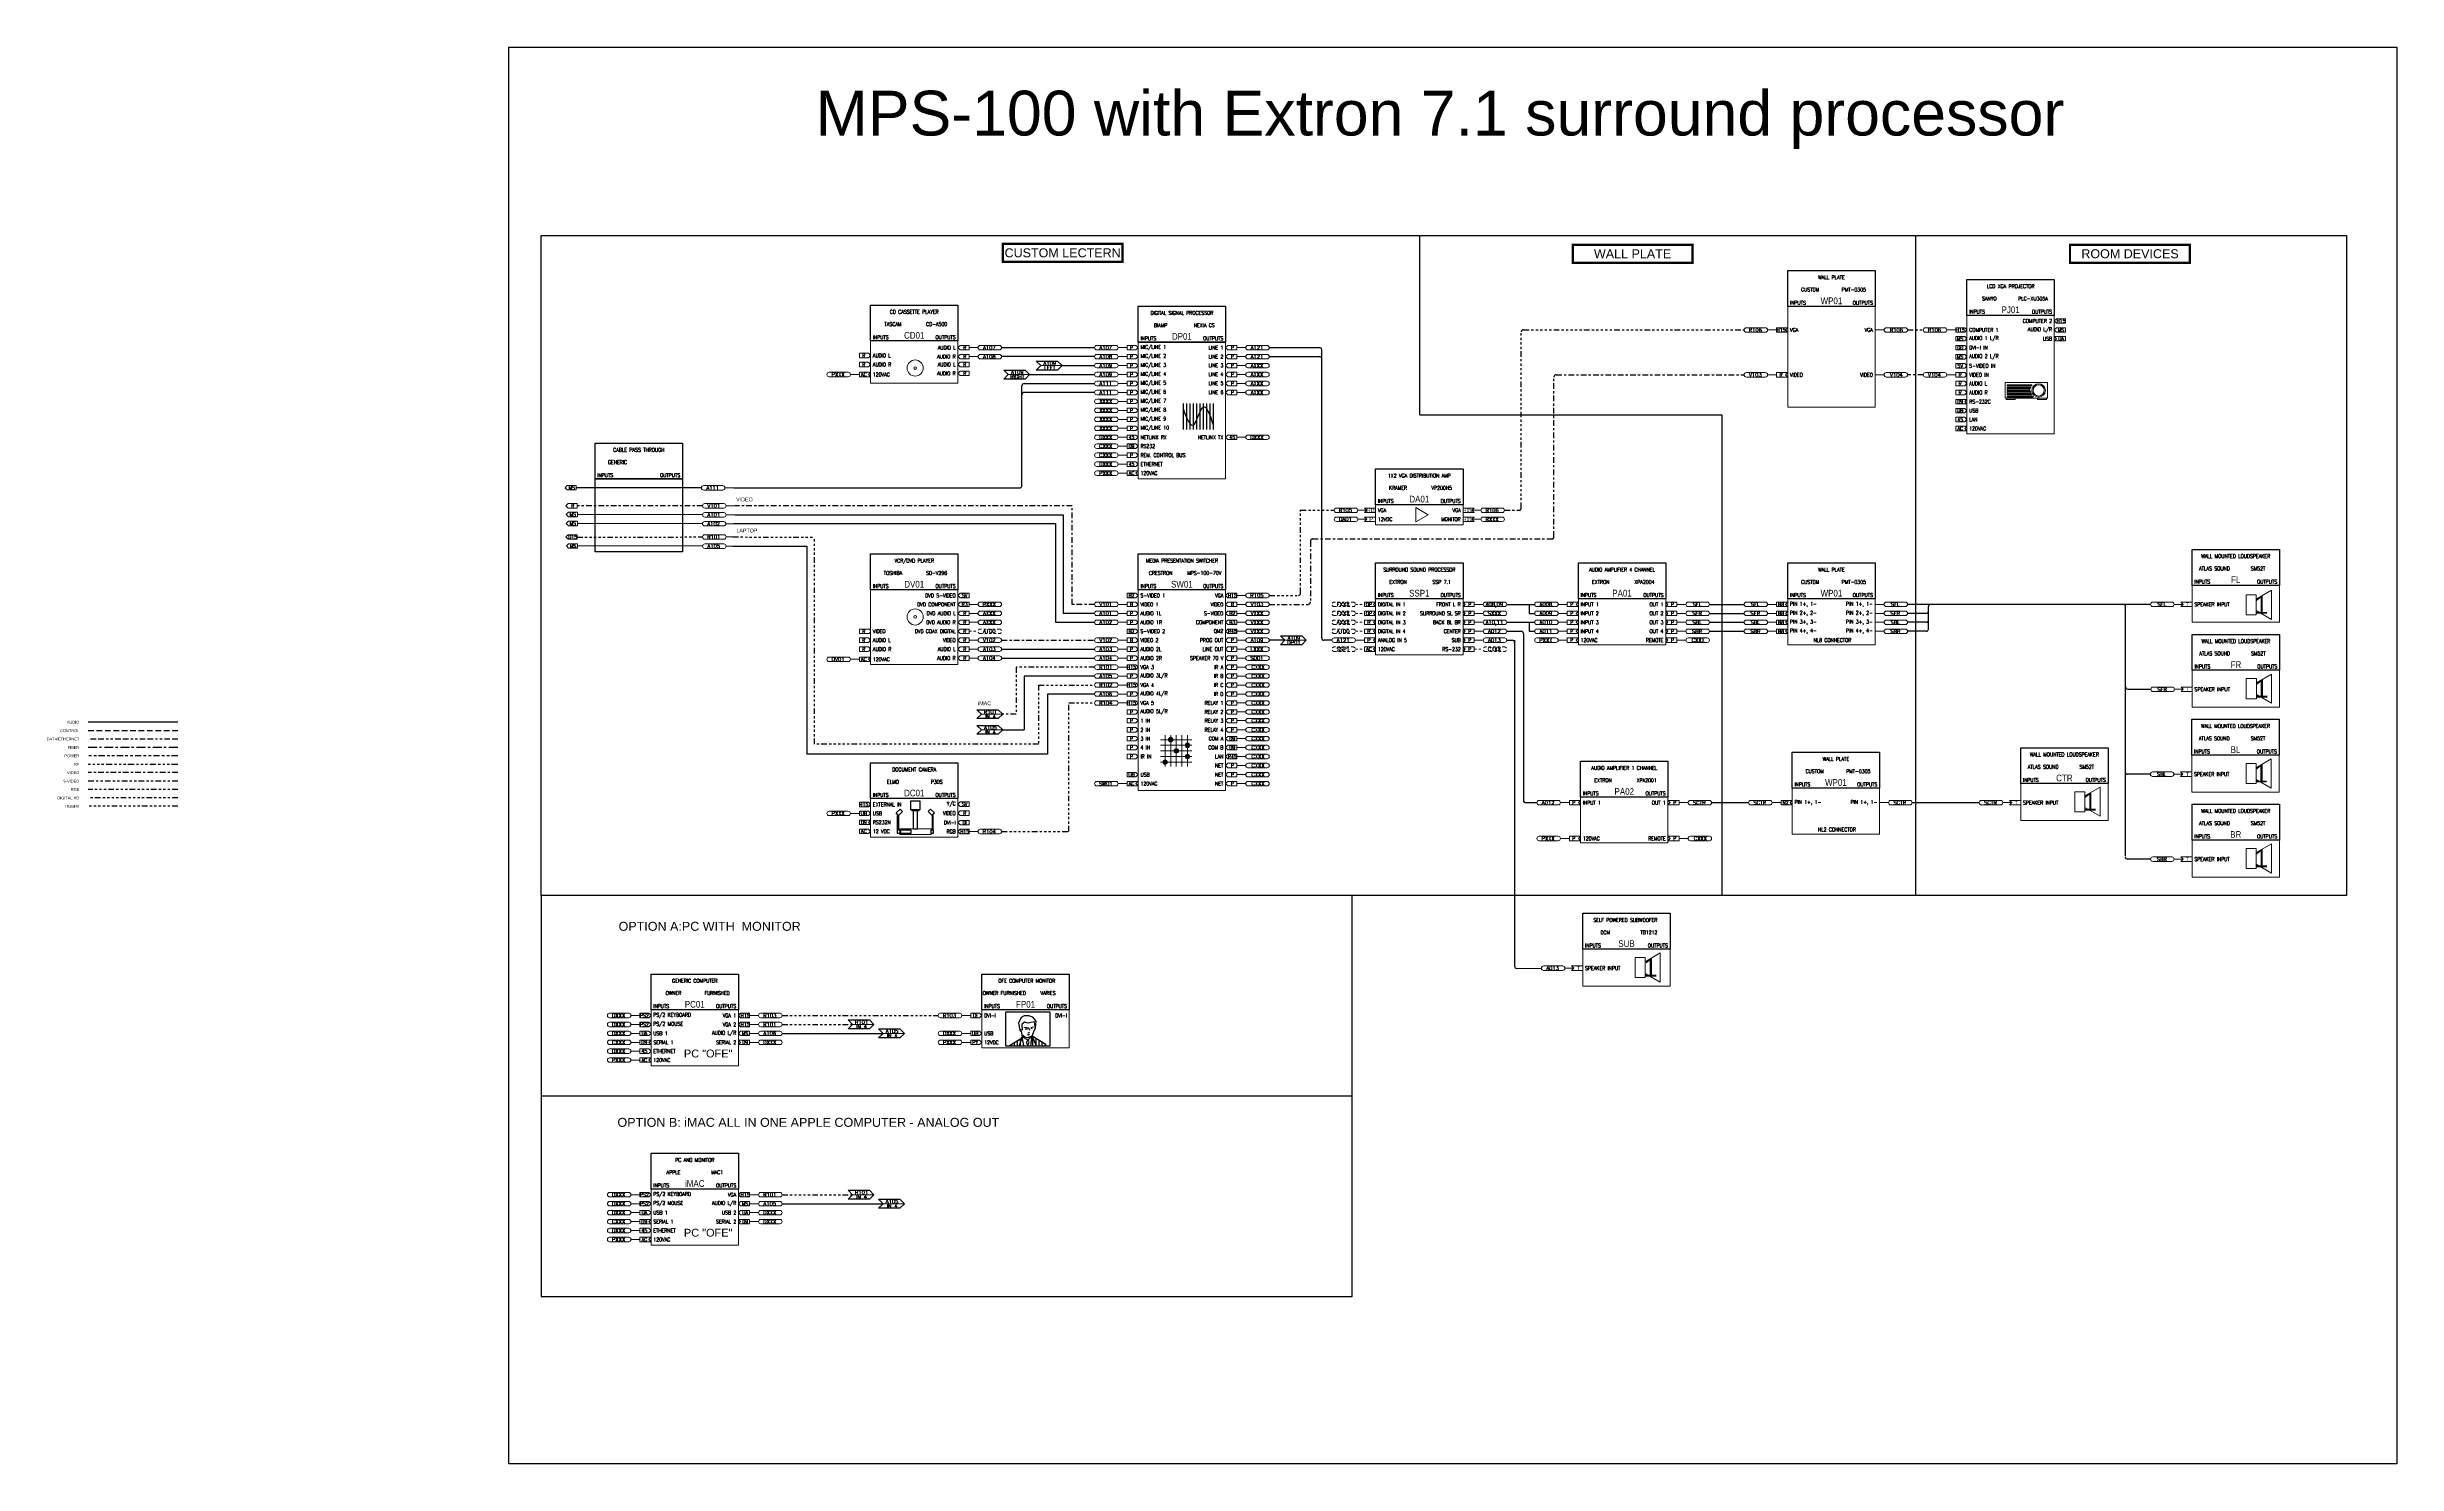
# Model space of a CAD drawing. Header units: inches. Extents: x -21 to 1517, y -4 to 60.
# Drawn here: x -20.6 to 84.3, y -3.8 to 59.5 of the extents above; entities that cross this region are included whole.
import ezdxf
from ezdxf.enums import TextEntityAlignment as Align

# ---------------------------------------------------------------- set-up
doc = ezdxf.new("R2010")
doc.units = ezdxf.units.IN
doc.header["$MEASUREMENT"] = 0
for name, pattern in [('3LVL-VID', [0.5, 0.25, -0.0625, 0, -0.0625, 0, -0.0625, 0, -0.0625]), ('4LVL-VID', [0.5625, 0.25, -0.0625, 0, -0.0625, 0, -0.0625, 0, -0.0625, 0, -0.0625]), ('5LVL-VID', [0.625, 0.25, -0.0625, 0, -0.0625, 0, -0.0625, 0, -0.0625, 0, -0.0625, 0, -0.0625]), ('ANA-AUD', [0.5, 0.25, 0.25]), ('COMP-VID', [0.375, 0.25, -0.0625, 0, -0.0625]), ('CONTROL', [0.375, 0.25, -0.125]), ('DIG-AUD', [0.815, 0.275, -0.1, 0.12, -0.1, 0.12, -0.1]), ('FIBER', [0.72, 0.4, -0.12, 0.1, -0.1]), ('PHANTOM2', [1.25, 0.625, -0.125, 0.125, -0.125, 0.125, -0.125]), ('RF', [0.625, 0.275, -0.0625, 0, -0.0625, 0.1, -0.0625, 0, -0.0625]), ('S-VID', [0.4375, 0.25, -0.0625, 0, -0.0625, 0, -0.0625]), ('TRIAX-VID', [0.75, 0.25, -0.0625, 0.25, -0.0625, 0, -0.0625, 0, -0.0625])]:
    doc.linetypes.add(name, pattern=pattern)
doc.layers.get('0').update_dxf_attribs({"lineweight": 20})
for name, color, linetype in [('$FDETAIL', 1, 'Continuous'), ('$FOUTLIN', 3, 'Continuous'), ('AUDIO', 1, 'Continuous'), ('AUDIO WIRENUMBER', 7, 'Continuous'), ('CONNECTORS', 7, 'Continuous'), ('CONTROL', 5, 'Continuous'), ('CONTROL WIRENUMBER', 7, 'Continuous'), ('DATA', 21, 'Continuous'), ('DEVICES', 7, 'Continuous'), ('POWER', 40, 'Continuous'), ('POWER WIRENUMBER', 7, 'Continuous'), ('RACKS', 7, 'Continuous'), ('SIG_AUD_DIGITAL', 2, 'DIG-AUD'), ('SIG_AUDIO_ANALOG', 1, 'ANA-AUD'), ('SIG_CONTROL', 5, 'CONTROL'), ('SIG_DATA', 21, 'TRIAX-VID'), ('SIG_FIBER', 6, 'FIBER'), ('SIG_HD DIGITAL', 3, '4LVL-VID'), ('SIG_POWER', 40, 'DIG-AUD'), ('SIG_RF', 190, 'RF'), ('SIG_RGB', 3, '3LVL-VID'), ('SIG_RGBHV', 3, '5LVL-VID'), ('SIG_S-VIDEO', 3, 'S-VID'), ('SIG_VIDEO', 3, 'COMP-VID'), ('TEXT', 4, 'Continuous'), ('VIDEO', 3, 'Continuous'), ('VIDEO WIRENUMBER', 7, 'Continuous'), ('WIRE NUMBER', 7, 'Continuous')]:
    doc.layers.add(name, color=color, linetype=linetype)
doc.layers.add('_EQ-BoundaryLines', color=4, linetype='PHANTOM2', lineweight=80)
doc.styles.add('ARIAL', font='arial.ttf')
doc.styles.add('DZ', font='arial.ttf', dxfattribs={"height": 0.6})
doc.styles.add('ROMANS', font='romans.shx', dxfattribs={"width": 0.8})
doc.styles.get("Standard").update_dxf_attribs({"font": 'romans.shx'})
doc.styles.add('VSI', font='arial.ttf', dxfattribs={"width": 0.85})

# ---------------------------------------------------------------- blocks, each defined once
blk = doc.blocks.new('F_SYMBOL_PROJECTOR')
at = {"layer": 'DEVICES', "lineweight": 20, "ltscale": 0.02}
for points in [[(-1, 0.35), (0.9, 0.35), (0.9, -0.35), (-1, -0.35)], [(-0.9, 0.25), (0.2, 0.25), (0.2, 0.2), (-0.9, 0.2)], [(-0.9, 0.15), (0.15, 0.15), (0.15, 0.1), (-0.9, 0.1)], [(-0.9, 0.05), (0.1, 0.05), (0.1, 0), (-0.9, 0)], [(-0.95, -0.35), (-0.55, -0.35), (-0.55, -0.4), (-0.95, -0.4)], [(-0.9, -0.05), (0.15, -0.05), (0.15, -0.1), (-0.9, -0.1)], [(-0.9, -0.15), (0.2, -0.15), (0.2, -0.2), (-0.9, -0.2)], [(-0.9, -0.25), (0.25, -0.25), (0.25, -0.3), (-0.9, -0.3)], [(0.85, -0.35), (0.45, -0.35), (0.45, -0.4), (0.85, -0.4)]]:
    blk.add_lwpolyline(points, close=True, dxfattribs=at)
for radius in [0.3, 0.25]:
    blk.add_circle((0.5, 0), radius, dxfattribs=at)
blk = doc.blocks.new('DEVICE HEADER')
at = {"layer": 'DEVICES', "ltscale": 0.5}
blk.add_lwpolyline([(0, 1.6), (3.9, 1.6), (3.9, 0), (0, 0)], close=True, dxfattribs=at)
at = {"layer": 'DEVICES', "ltscale": 0.5, "style": 'VSI', "width": 0.85}
blk.add_attdef('IDXX', text='', height=0.3, dxfattribs=at).set_placement((1.95, 0.25), align=Align.MIDDLE_CENTER)
at = {"layer": 'TEXT', "lineweight": 5, "ltscale": 0.02, "insert": (0.1, 0.25), "char_height": 0.17, "width": 1.85, "attachment_point": 1, "style": 'ROMANS'}
blk.add_mtext('{\\Fromans|c0;\\W0.8;INPUTS}', dxfattribs=at)
at = {"layer": 'TEXT', "lineweight": 5, "ltscale": 0.02, "insert": (3.8, 0.25), "char_height": 0.17, "width": 1.85, "attachment_point": 3}
blk.add_mtext('{\\Fromans|c0;\\W0.8;OUTPUTS}', dxfattribs=at)
at = {"layer": 'TEXT', "ltscale": 0.5, "style": 'ROMANS', "width": 0.8}
for tag, p in [('DESCRIPTION', (1.95, 1.3)), ('MAKE', (1, 0.75)), ('MODEL', (2.95, 0.75))]:
    blk.add_attdef(tag, text='', height=0.17, dxfattribs=at).set_placement(p, align=Align.MIDDLE_CENTER)
blk = doc.blocks.new('F_CONN_MALE OUT RIGHT')
at = {"lineweight": 20, "ltscale": 0.02}
for p, q in [((0, 0), (0.1, 0.1)), ((0.1, -0.1), (0, 0))]:
    blk.add_line(p, q, dxfattribs=at)
at = {"lineweight": 5, "ltscale": 0.02}
for p, q in [((0.5, 0.1), (0.1, 0.1)), ((0.5, 0.1), (0.5, -0.1)), ((0.1, -0.1), (0.5, -0.1))]:
    blk.add_line(p, q, dxfattribs=at)
at = {"layer": 'DEVICES', "ltscale": 0.5, "width": 0.8, "flags": 4}
blk.add_attdef('XX', text='', height=0.17, dxfattribs=at).set_placement((0.3, 0), align=Align.MIDDLE_CENTER)
blk = doc.blocks.new('F_CONN_FEMALE IN LEFT')
at = {"lineweight": 5, "ltscale": 0.02}
for p, q in [((-0.5, 0.1), (0, 0.1)), ((-0.5, 0.1), (-0.5, -0.1)), ((0, -0.1), (-0.5, -0.1))]:
    blk.add_line(p, q, dxfattribs=at)
at = {"lineweight": 20, "ltscale": 0.02}
for p, q in [((-0.1, 0), (0, 0.1)), ((0, -0.1), (-0.1, 0))]:
    blk.add_line(p, q, dxfattribs=at)
at = {"layer": 'DEVICES', "ltscale": 0.5, "width": 0.8, "flags": 4}
blk.add_attdef('XX', text='', height=0.17, dxfattribs=at).set_placement((-0.3, 0), align=Align.MIDDLE_CENTER)
blk = doc.blocks.new('F_CONN_MALE IN LEFT')
at = {"lineweight": 5, "ltscale": 0.02}
for p, q in [((-0.5, 0.1), (-0.1, 0.1)), ((-0.5, 0.1), (-0.5, -0.1)), ((-0.1, -0.1), (-0.5, -0.1))]:
    blk.add_line(p, q, dxfattribs=at)
at = {"lineweight": 20, "ltscale": 0.02}
for p, q in [((0, 0), (-0.1, 0.1)), ((-0.1, -0.1), (0, 0))]:
    blk.add_line(p, q, dxfattribs=at)
at = {"layer": 'DEVICES', "ltscale": 0.5, "width": 0.8, "flags": 4}
blk.add_attdef('XX', text='', height=0.17, dxfattribs=at).set_placement((-0.3, 0), align=Align.MIDDLE_CENTER)
blk = doc.blocks.new('F_CONN_FEMALE OUT RIGHT')
at = {"lineweight": 20, "ltscale": 0.02}
for p, q in [((0.1, 0), (0, 0.1)), ((0, -0.1), (0.1, 0))]:
    blk.add_line(p, q, dxfattribs=at)
at = {"lineweight": 5, "ltscale": 0.02}
for p, q in [((0.5, 0.1), (0, 0.1)), ((0.5, 0.1), (0.5, -0.1)), ((0, -0.1), (0.5, -0.1))]:
    blk.add_line(p, q, dxfattribs=at)
at = {"layer": 'DEVICES', "ltscale": 0.5, "width": 0.8, "flags": 4}
blk.add_attdef('XX', text='', height=0.17, dxfattribs=at).set_placement((0.3, 0), align=Align.MIDDLE_CENTER)
blk = doc.blocks.new('F_SYMBOL_DOC CAM')
at = {"layer": 'DEVICES', "ltscale": 0.5}
for points in [[(-0.75, 0.2), (-0.86, 0.31), (-0.68, 0.48), (-0.57, 0.38)], [(-0.75, -0.45), (-0.8, -0.45), (-0.8, 0.2), (-0.75, 0.2)], [(-0.2, 0.85), (0.2, 0.85), (0.2, 0.45), (-0.2, 0.45)], [(-0.15, 0.45), (0.15, 0.45), (0.15, 0.4), (-0.15, 0.4)], [(0.75, 0.2), (0.86, 0.31), (0.68, 0.48), (0.57, 0.38)], [(0.75, -0.45), (0.8, -0.45), (0.8, 0.2), (0.75, 0.2)], [(-0.8, -0.45), (-0.7, -0.45), (-0.7, -0.6), (-0.8, -0.6)], [(-0.65, -0.45), (-0.2, -0.45), (-0.2, -0.6), (-0.65, -0.6)], [(0.7, -0.45), (0.8, -0.45), (0.8, -0.6), (0.7, -0.6)]]:
    blk.add_lwpolyline(points, close=True, dxfattribs=at)
for points in [[(0.1, 0.45), (-0.1, 0.45)], [(-0.1, 0.4), (-0.1, -0.4), (0.1, -0.4), (0.1, 0.4)]]:
    blk.add_lwpolyline(points, dxfattribs=at)
at = {"layer": 'DEVICES', "lineweight": 9, "ltscale": 0.02}
blk.add_lwpolyline([(-0.7, -0.4), (0.7, -0.4), (0.7, -0.65), (-0.7, -0.65)], close=True, dxfattribs=at)
blk = doc.blocks.new('CABLE NUMBER OUT')
at = {"linetype": 'ByBlock', "lineweight": 5, "ltscale": 0.02}
blk.add_line((0, 0), (0.4, 0), dxfattribs=at)
blk.add_lwpolyline([(0.5, 0.1, 1), (0.5, -0.1, -1), (0.5, -0.1), (1.35, -0.1, 1), (1.35, 0.1), (0.5, 0.1)], format="xyb", close=True, dxfattribs=at)
at = {"layer": 'WIRE NUMBER', "ltscale": 0.5}
blk.add_attdef('XXXX', text='', height=0.17, dxfattribs=at).set_placement((0.9, 0), align=Align.MIDDLE_CENTER)
at = {"layer": 'WIRE NUMBER', "ltscale": 0.5, "style": 'ROMANS', "width": 0.8}
blk.add_attdef('DESC OUT', text='', height=0.1, dxfattribs=at).set_placement((1.5, 0), align=Align.BOTTOM_LEFT)
blk.add_attdef('DESC IN', text='', height=0.1, dxfattribs=at).set_placement((1.5, -0.05), align=Align.TOP_LEFT)
blk = doc.blocks.new('CABLE NUMBER IN')
at = {"linetype": 'ByBlock', "lineweight": 5, "ltscale": 0.02}
blk.add_line((-0.4, 0), (0, 0), dxfattribs=at)
blk.add_lwpolyline([(-1.35, 0.1, 1), (-1.35, -0.1, -1), (-1.35, -0.1), (-0.5, -0.1, 1), (-0.5, 0.1), (-1.35, 0.1)], format="xyb", close=True, dxfattribs=at)
at = {"layer": 'WIRE NUMBER', "ltscale": 0.5, "width": 0.8}
blk.add_attdef('DESC IN', text='', height=0.1, dxfattribs=at).set_placement((-1.5, 0), align=Align.BOTTOM_RIGHT)
at = {"layer": 'WIRE NUMBER', "ltscale": 0.5}
blk.add_attdef('XXXX', text='', height=0.17, dxfattribs=at).set_placement((-0.95, 0), align=Align.MIDDLE_CENTER)
at = {"layer": 'WIRE NUMBER', "ltscale": 0.5, "width": 0.8}
blk.add_attdef('DESC OUT', text='', height=0.1, dxfattribs=at).set_placement((-1.5, -0.05), align=Align.TOP_RIGHT)
blk = doc.blocks.new('F_SYMBOL_MONITOR-HEAD')
at = {"layer": '$FDETAIL'}
for p, q in [((0.85, 1.05), (0.74, 0.95)), ((1.02, 1.01), (0.85, 1.05)), ((1.3, 1.06), (1.14, 1.04)), ((1.34, 0.75), (1.3, 1.06)), ((0.75, 0.39), (0.62, 0)), ((0.75, 0.69), (0.64, 0.73)), ((0.87, 0.38), (0.73, 0.49)), ((0.74, 0.95), (0.75, 0.69)), ((0.75, 0.39), (1, 0.26)), ((0.82, 0), (0.75, 0.39)), ((0.85, 0.82), (0.85, 0.83)), ((0.85, 0.83), (1.04, 0.8)), ((0.99, 0.35), (0.87, 0.38)), ((0.88, 0.76), (0.99, 0.76)), ((1, 0.26), (0.92, 0.14)), ((0.92, 0.14), (0.98, 0.03)), ((0.99, 0.76), (0.93, 0.74)), ((0.93, 0.74), (0.93, 0.76)), ((0.98, 0.03), (0.97, 0)), ((0.98, 0.5), (1.08, 0.5)), ((1.2, 0.43), (0.99, 0.35)), ((1, 0.57), (1.07, 0.59)), ((1.01, 0.44), (1.02, 0.44)), ((1.01, 0.27), (1.2, 0.43)), ((1.06, 0.18), (1.01, 0.27)), ((1.14, 1.04), (1.02, 1.01)), ((1.02, 0.04), (1.06, 0.18)), ((1.02, 0), (1.02, 0.04)), ((1.07, 0.59), (1.03, 0.56)), ((1.05, 0.79), (1.07, 0.7)), ((1.26, 0.83), (1.13, 0.8)), ((1.13, 0.8), (1.2, 0.78)), ((1.14, 0), (1.2, 0.43)), ((1.2, 0.78), (1.15, 0.76)), ((1.2, 0.43), (1.38, 0))]:
    blk.add_line(p, q, dxfattribs=at)
at = {"layer": '$FOUTLIN'}
for p, q in [((0.71, 1.26), (0.59, 1.01)), ((0.83, 1.33), (0.71, 1.26)), ((1.04, 1.34), (0.83, 1.33)), ((1.23, 1.28), (1.04, 1.34)), ((1.37, 1.1), (1.23, 1.28)), ((1.35, 0.8), (1.37, 1.1)), ((0.65, 0.28), (0.18, 0)), ((0.59, 1.01), (0.65, 0.69)), ((0.65, 0.69), (0.66, 0.67)), ((0.75, 0.39), (0.65, 0.28)), ((0.66, 0.67), (0.7, 0.65)), ((0.7, 0.65), (0.74, 0.47)), ((0.74, 0.47), (0.75, 0.39)), ((1.2, 0.43), (1.29, 0.68)), ((1.8, 0.06), (1.2, 0.43)), ((1.29, 0.68), (1.32, 0.72)), ((1.32, 0.72), (1.35, 0.8)), ((1.81, 0), (1.8, 0.06))]:
    blk.add_line(p, q, dxfattribs=at)
at = {"color": 5}
for p, q in [((0.27, 0), (0.27, 0.05)), ((0.4, 0), (0.4, 0.13)), ((0.54, 0), (0.54, 0.22)), ((0.68, 0), (0.68, 0.31)), ((0.82, 0), (0.82, 0.04)), ((1.23, 0), (1.23, 0.41)), ((1.37, 0), (1.37, 0.32)), ((1.51, 0), (1.51, 0.24)), ((1.64, 0), (1.64, 0.16)), ((1.78, 0), (1.78, 0.07))]:
    blk.add_line(p, q, dxfattribs=at)
at = {"layer": 'CONNECTORS', "ltscale": 0.5}
blk.add_lwpolyline([(0, 0), (2, 0), (2, 1.5), (0, 1.5)], close=True, dxfattribs=at)
blk = doc.blocks.new('F_CONN_IR IN LEFT')
at = {"lineweight": 5, "ltscale": 0.02}
for p, q in [((-0.5, 0.1), (-0.1, 0.1)), ((-0.5, 0.1), (-0.5, -0.1)), ((-0.1, -0.1), (-0.5, -0.1))]:
    blk.add_line(p, q, dxfattribs=at)
blk.add_arc((-0.1, 0), 0.1, 270, 90, dxfattribs=at)
at = {"layer": 'DEVICES', "ltscale": 0.5, "width": 0.8, "flags": 4}
blk.add_attdef('IR', text='', height=0.17, dxfattribs=at).set_placement((-0.3, 0), align=Align.MIDDLE_CENTER)
blk = doc.blocks.new('F_VIDEO_TAG_L')
at = {"layer": 'VIDEO', "lineweight": 5, "ltscale": 0.02}
blk.add_line((-0.4, 0), (0, 0), dxfattribs=at)
blk.add_lwpolyline([(-1.35, 0.1, 1), (-1.35, -0.1, -1), (-1.35, -0.1), (-0.5, -0.1, 1), (-0.5, 0.1), (-1.35, 0.1)], format="xyb", close=True, dxfattribs=at)
at = {"layer": 'VIDEO WIRENUMBER', "ltscale": 0.5}
blk.add_attdef('VXXX', text='', height=0.17, dxfattribs=at).set_placement((-0.95, 0), align=Align.MIDDLE_CENTER)
blk = doc.blocks.new('F_AUDIO_TAG_L')
at = {"layer": 'AUDIO', "lineweight": 5, "ltscale": 0.02}
blk.add_line((-0.4, 0), (0, 0), dxfattribs=at)
blk.add_lwpolyline([(-1.35, 0.1, 1), (-1.35, -0.1, -1), (-1.35, -0.1), (-0.5, -0.1, 1), (-0.5, 0.1), (-1.35, 0.1)], format="xyb", close=True, dxfattribs=at)
at = {"layer": 'AUDIO WIRENUMBER', "ltscale": 0.5}
blk.add_attdef('AXXX', text='', height=0.17, dxfattribs=at).set_placement((-0.95, 0), align=Align.MIDDLE_CENTER)
blk = doc.blocks.new('F_C_L_TERMINAL')
at = {"lineweight": 5, "ltscale": 0.02}
for p, q in [((-0.5, 0.1), (0, 0.1)), ((0, 0.1), (0, -0.1)), ((0, -0.1), (-0.5, -0.1))]:
    blk.add_line(p, q, dxfattribs=at)
at = {"lineweight": 20, "ltscale": 0.02}
for p, q in [((-0.4, 0), (-0.5, 0.1)), ((-0.5, -0.1), (-0.4, 0))]:
    blk.add_line(p, q, dxfattribs=at)
at = {"lineweight": 5, "ltscale": 0.02, "insert": (-0.2, 0), "char_height": 0.17, "width": 0.4, "attachment_point": 5, "style": 'DZ'}
blk.add_mtext('{\\fArial Alt. Mono For Brady|b0|i0|c0|p49;T}', dxfattribs=at)
blk = doc.blocks.new('F_AUDIO_TAG_R')
at = {"layer": 'AUDIO', "lineweight": 5, "ltscale": 0.02}
blk.add_line((0, 0), (0.4, 0), dxfattribs=at)
blk.add_lwpolyline([(0.5, 0.1, 1), (0.5, -0.1, -1), (0.5, -0.1), (1.35, -0.1, 1), (1.35, 0.1), (0.5, 0.1)], format="xyb", close=True, dxfattribs=at)
at = {"layer": 'AUDIO WIRENUMBER', "ltscale": 0.5}
blk.add_attdef('AXXX', text='', height=0.17, dxfattribs=at).set_placement((0.9, 0), align=Align.MIDDLE_CENTER)
blk = doc.blocks.new('F_CONTROL_TAG_R')
at = {"layer": 'CONTROL', "lineweight": 5, "ltscale": 0.02}
blk.add_line((0, 0), (0.4, 0), dxfattribs=at)
blk.add_lwpolyline([(0.5, 0.1, 1), (0.5, -0.1, -1), (0.5, -0.1), (1.35, -0.1, 1), (1.35, 0.1), (0.5, 0.1)], format="xyb", close=True, dxfattribs=at)
at = {"layer": 'CONTROL WIRENUMBER', "ltscale": 0.5}
blk.add_attdef('CXXX', text='', height=0.17, dxfattribs=at).set_placement((0.95, 0), align=Align.MIDDLE_CENTER)
blk = doc.blocks.new('F_POWER_TAG_L')
at = {"layer": 'POWER', "lineweight": 5, "ltscale": 0.02}
blk.add_line((-0.4, 0), (0, 0), dxfattribs=at)
blk.add_lwpolyline([(-1.35, 0.1, 1), (-1.35, -0.1, -1), (-1.35, -0.1), (-0.5, -0.1, 1), (-0.5, 0.1), (-1.35, 0.1)], format="xyb", close=True, dxfattribs=at)
at = {"layer": 'POWER WIRENUMBER', "ltscale": 0.5}
blk.add_attdef('PXXX', text='', height=0.17, dxfattribs=at).set_placement((-0.95, 0), align=Align.MIDDLE_CENTER)
blk = doc.blocks.new('F_SYMBOL_MATRIX')
at = {"layer": 'DEVICES', "lineweight": 20, "ltscale": 0.02}
h = blk.add_hatch(color=256, dxfattribs=at)
edge = h.paths.add_edge_path()
edge.add_arc((-0.25, 0.5), 0.1, 0, 360)
h = blk.add_hatch(color=256, dxfattribs=at)
edge = h.paths.add_edge_path()
edge.add_arc((0, 0), 0.1, 0, 360)
h = blk.add_hatch(color=256, dxfattribs=at)
edge = h.paths.add_edge_path()
edge.add_arc((0.5, 0.25), 0.1, 0, 360)
h = blk.add_hatch(color=256, dxfattribs=at)
edge = h.paths.add_edge_path()
edge.add_arc((-0.5, -0.5), 0.1, 0, 360)
h = blk.add_hatch(color=256, dxfattribs=at)
edge = h.paths.add_edge_path()
edge.add_arc((0.5, -0.25), 0.1, 0, 360)
for p, q in [((0.7, 0.5), (-0.7, 0.5)), ((0.7, 0.25), (-0.7, 0.25)), ((-0.5, 0.7), (-0.5, -0.7)), ((-0.25, 0.7), (-0.25, -0.7)), ((0, 0.7), (0, -0.7)), ((0.25, 0.7), (0.25, -0.7)), ((0.5, 0.7), (0.5, -0.7)), ((0.7, 0), (-0.7, 0)), ((0.7, -0.25), (-0.7, -0.25)), ((0.7, -0.5), (-0.7, -0.5))]:
    blk.add_line(p, q, dxfattribs=at)
for centre in [(-0.25, 0.5), (0, 0), (0.5, 0.25), (-0.5, -0.5), (0.5, -0.25)]:
    blk.add_circle(centre, 0.1, dxfattribs=at)
blk = doc.blocks.new('F_TAG_CUSTOM LECTERN')
at = {"layer": '_EQ-BoundaryLines', "linetype": 'Continuous', "const_width": 0.1}
blk.add_lwpolyline([(-2.7, 0.4), (2.65, 0.4), (2.65, -0.4), (-2.7, -0.4)], close=True, dxfattribs=at)
at = {"layer": '_EQ-BoundaryLines', "color": 7, "linetype": 'Continuous', "insert": (-0.025, 0), "char_height": 0.4, "width": 5.15, "attachment_point": 5, "style": 'DZ'}
blk.add_mtext('CUSTOM LECTERN', dxfattribs=at)
blk = doc.blocks.new('F_VIDEO_TAG_R')
at = {"layer": 'VIDEO', "lineweight": 5, "ltscale": 0.02}
blk.add_line((0, 0), (0.4, 0), dxfattribs=at)
blk.add_lwpolyline([(0.5, 0.1, 1), (0.5, -0.1, -1), (0.5, -0.1), (1.35, -0.1, 1), (1.35, 0.1), (0.5, 0.1)], format="xyb", close=True, dxfattribs=at)
at = {"layer": 'VIDEO WIRENUMBER', "ltscale": 0.5}
blk.add_attdef('VXXX', text='', height=0.17, dxfattribs=at).set_placement((0.95, 0), align=Align.MIDDLE_CENTER)
blk = doc.blocks.new('F_VIDEO_PAGE_TO_FROM')
at = {"layer": 'VIDEO'}
for p, q in [((0, 0), (-0.2, 0.2)), ((-0.2, 0.2), (0.75, 0.2)), ((0, 0), (-0.2, -0.2)), ((0.95, 0), (0.75, 0.2)), ((0.95, 0), (0.75, -0.2)), ((0.75, -0.2), (-0.2, -0.2))]:
    blk.add_line(p, q, dxfattribs=at)
at = {"layer": 'VIDEO', "lineweight": 5, "ltscale": 0.02}
blk.add_line((0, 0), (0.95, 0), dxfattribs=at)
at = {"layer": 'AUDIO WIRENUMBER'}
for tag, p in [('AXX', (0.4, 0.1)), ('DWG', (0.4, -0.1))]:
    blk.add_attdef(tag, text='', height=0.17, dxfattribs=at).set_placement(p, align=Align.MIDDLE_CENTER)
blk = doc.blocks.new('F_PAGE TO FROM')
at = {"color": 0}
for p, q in [((0, 0), (-0.2, 0.2)), ((-0.2, 0.2), (0.75, 0.2)), ((0, 0), (-0.2, -0.2)), ((0.95, 0), (0.75, 0.2)), ((0.95, 0), (0.75, -0.2)), ((0.75, -0.2), (-0.2, -0.2))]:
    blk.add_line(p, q, dxfattribs=at)
at = {"color": 0, "lineweight": 5, "ltscale": 0.02}
blk.add_line((0, 0), (0.95, 0), dxfattribs=at)
at = {"layer": 'AUDIO WIRENUMBER'}
for tag, p in [('XXX', (0.4, 0.1)), ('DWG', (0.4, -0.1))]:
    blk.add_attdef(tag, text='', height=0.17, dxfattribs=at).set_placement(p, align=Align.MIDDLE_CENTER)
blk = doc.blocks.new('F_SYMBOL_MIXER')
at = {"layer": 'CONNECTORS', "ltscale": 0.5}
for p, q in [((-0.7, 0.55), (-0.7, -0.6)), ((-0.55, 0.55), (-0.55, -0.6)), ((-0.4, 0.55), (-0.4, -0.6)), ((-0.25, 0.55), (-0.25, -0.6)), ((-0.1, 0.55), (-0.1, -0.6)), ((0.05, 0.55), (0.05, -0.6)), ((0.2, 0.55), (0.2, -0.6)), ((0.35, 0.55), (0.35, -0.6)), ((0.5, 0.55), (0.5, -0.6)), ((0.65, 0.55), (0.65, -0.6))]:
    blk.add_line(p, q, dxfattribs=at)
at = {"layer": 'CONNECTORS', "ltscale": 0.5, "const_width": 0.025}
for points in [[(-0.71, 0.33, 1), (-0.69, 0.33, 1)], [(0.04, 0.16, 1), (0.06, 0.16, 1)], [(0.19, 0.4, 1), (0.21, 0.4, 1)], [(0.34, 0.34, 1), (0.36, 0.34, 1)], [(0.49, 0.03, 1), (0.51, 0.03, 1)], [(-0.56, -0.05, 1), (-0.54, -0.05, 1)], [(-0.41, -0.33, 1), (-0.39, -0.33, 1)], [(-0.26, -0.4, 1), (-0.24, -0.4, 1)], [(-0.11, -0.17, 1), (-0.09, -0.17, 1)], [(0.64, -0.4, 1), (0.66, -0.4, 1)]]:
    blk.add_lwpolyline(points, format="xyb", close=True, dxfattribs=at)
at = {"layer": 'CONNECTORS', "ltscale": 0.5}
blk.add_spline([(-0.7, 0.33), (-0.25, -0.4), (0.2, 0.4), (0.65, -0.4)], degree=3, dxfattribs=at)
blk = doc.blocks.new('F_C_R_HD15_F')
at = {"lineweight": 5, "ltscale": 0.02}
for p, q in [((0.5, 0.1), (0, 0.1)), ((0, 0.1), (0, -0.1)), ((0, -0.1), (0.5, -0.1))]:
    blk.add_line(p, q, dxfattribs=at)
at = {"lineweight": 20, "ltscale": 0.02}
for p, q in [((0.4, 0), (0.5, 0.1)), ((0.5, -0.1), (0.4, 0))]:
    blk.add_line(p, q, dxfattribs=at)
at = {"lineweight": 5, "ltscale": 0.02, "insert": (0.2, 0), "char_height": 0.17, "width": 0.4, "attachment_point": 5, "style": 'DZ'}
blk.add_mtext('{\\fArial Alt. Mono For Brady|b0|i0|c0|p49;H15}', dxfattribs=at)
blk = doc.blocks.new('F_C_L_HD15_F')
at = {"lineweight": 5, "ltscale": 0.02}
for p, q in [((-0.5, 0.1), (0, 0.1)), ((0, 0.1), (0, -0.1)), ((0, -0.1), (-0.5, -0.1))]:
    blk.add_line(p, q, dxfattribs=at)
at = {"lineweight": 20, "ltscale": 0.02}
for p, q in [((-0.4, 0), (-0.5, 0.1)), ((-0.5, -0.1), (-0.4, 0))]:
    blk.add_line(p, q, dxfattribs=at)
at = {"lineweight": 5, "ltscale": 0.02, "insert": (-0.2, 0), "char_height": 0.17, "width": 0.4, "attachment_point": 5, "style": 'DZ'}
blk.add_mtext('{\\fArial Alt. Mono For Brady|b0|i0|c0|p49;H15}', dxfattribs=at)
blk = doc.blocks.new('F_C_L_PHOENIX_F')
at = {"lineweight": 5, "ltscale": 0.02}
for p, q in [((-0.5, 0.1), (0, 0.1)), ((0, 0.1), (0, -0.1)), ((0, -0.1), (-0.5, -0.1))]:
    blk.add_line(p, q, dxfattribs=at)
at = {"lineweight": 20, "ltscale": 0.02}
for p, q in [((-0.4, 0), (-0.5, 0.1)), ((-0.5, -0.1), (-0.4, 0))]:
    blk.add_line(p, q, dxfattribs=at)
at = {"lineweight": 5, "ltscale": 0.02, "insert": (-0.2, 0), "char_height": 0.17, "width": 0.4, "attachment_point": 5, "style": 'DZ'}
blk.add_mtext('{\\fArial Alt. Mono For Brady|b0|i0|c0|p49;P}', dxfattribs=at)

msp = doc.modelspace()

# ---------------------------------------------------------------- linework, layer by layer
at = {"layer": '_EQ-BoundaryLines', "linetype": 'Continuous', "const_width": 0.1}
for points in [[(47.5, 50.67), (52.85, 50.67), (52.85, 49.87), (47.5, 49.87)], [(69.7, 50.67), (75.05, 50.67), (75.05, 49.87), (69.7, 49.87)]]:
    msp.add_lwpolyline(points, close=True, dxfattribs=at)
at = {"layer": 'AUDIO'}
for p, q in [((63.38, 33.52), (63.38, 34.52)), ((72.18, 23.38), (72.18, 34.52))]:
    msp.add_line(p, q, dxfattribs=at)
for centre, start, end in [((63.48, 34.52), 90, 180), ((72.08, 34.52), 0, 90), ((63.28, 34.32), 270, 0), ((63.28, 33.92), 270, 0), ((63.28, 33.52), 270, 0), ((72.28, 30.94), 180, 270), ((72.27, 27.14), 180, 270), ((72.27, 23.35), 180, 270)]:
    msp.add_arc(centre, 0.1, start, end, dxfattribs=at)
at = {"layer": 'Defpoints', "ltscale": 0.5}
msp.add_lwpolyline([(0, 59.5), (84.3, 59.5), (84.3, -3.75), (0, -3.75)], close=True, dxfattribs=at)
at = {"layer": 'DEVICES', "ltscale": 0.5}
msp.add_line((28.1, 46.33), (32, 46.33), dxfattribs=at)
at = {"layer": 'DEVICES', "lineweight": 9, "ltscale": 0.02}
for p, q in [((78.69, 35.25), (78.01, 34.86)), ((78.69, 33.95), (78.69, 35.25)), ((78.01, 34.34), (78.69, 33.95)), ((78.69, 31.51), (78.02, 31.12)), ((78.69, 30.21), (78.69, 31.51)), ((78.02, 30.6), (78.69, 30.21)), ((78.68, 27.72), (78.01, 27.33)), ((78.68, 26.42), (78.68, 27.72)), ((71.04, 26.46), (70.37, 26.07)), ((71.04, 25.16), (71.04, 26.46)), ((78.01, 26.81), (78.68, 26.42)), ((70.37, 25.55), (71.04, 25.16)), ((78.69, 23.93), (78.01, 23.54)), ((78.69, 22.63), (78.69, 23.93)), ((78.01, 23.02), (78.69, 22.63)), ((51.41, 19.06), (50.74, 18.67)), ((51.41, 17.76), (51.41, 19.06)), ((50.74, 18.15), (51.41, 17.76))]:
    msp.add_line(p, q, dxfattribs=at)
at = {"layer": 'DEVICES', "lineweight": 5, "ltscale": 0.02}
for points in [[(57.1, 47.92), (61, 47.92), (61, 43.42), (57.1, 43.42)], [(65.1, 47.52), (69, 47.52), (69, 42.23), (65.1, 42.23)], [(16.15, 46.38), (20.05, 46.38), (20.05, 44.49), (16.15, 44.49)], [(28.1, 46.33), (32, 46.33), (32, 40.23), (28.1, 40.23)], [(38.7, 39.07), (42.6, 39.07), (42.6, 38.17), (38.7, 38.17)], [(16.15, 35.27), (20.05, 35.27), (20.05, 31.93), (16.15, 31.93)], [(28.1, 35.27), (32, 35.27), (32, 26.32), (28.1, 26.32)], [(38.7, 34.87), (42.6, 34.87), (42.6, 32.37), (38.7, 32.37)], [(47.75, 34.87), (51.65, 34.87), (51.65, 32.82), (47.75, 32.82)], [(57.1, 34.87), (61, 34.87), (61, 32.82), (57.1, 32.82)], [(75.15, 35.47), (79.05, 35.47), (79.05, 33.82), (75.15, 33.82)], [(75.16, 31.68), (79.06, 31.68), (79.06, 30.03), (75.16, 30.03)], [(75.14, 27.89), (79.04, 27.89), (79.04, 26.24), (75.14, 26.24)], [(57.3, 26.42), (61.2, 26.42), (61.2, 24.37), (57.3, 24.37)], [(67.5, 26.62), (71.4, 26.62), (71.4, 24.97), (67.5, 24.97)], [(16.15, 25.95), (20.05, 25.95), (20.05, 24.23), (16.15, 24.23)], [(47.85, 26.02), (51.75, 26.02), (51.75, 23.97), (47.85, 23.97)], [(75.15, 24.1), (79.05, 24.1), (79.05, 22.45), (75.15, 22.45)], [(47.95, 19.23), (51.85, 19.23), (51.85, 17.58), (47.95, 17.58)], [(6.35, 16.52), (10.25, 16.52), (10.25, 14.03), (6.35, 14.03)], [(21.12, 16.52), (25.02, 16.52), (25.02, 14.82), (21.12, 14.82)], [(6.35, 8.52), (10.25, 8.52), (10.25, 6.02), (6.35, 6.02)]]:
    msp.add_lwpolyline(points, close=True, dxfattribs=at)
at = {"layer": 'DEVICES'}
msp.add_lwpolyline([(3.85, 40.22), (7.75, 40.22), (7.75, 36.97), (3.85, 36.97)], close=True, dxfattribs=at)
at = {"layer": 'DEVICES', "lineweight": 20, "ltscale": 0.02}
msp.add_lwpolyline([(41.05, 38.62), (40.49, 38.95), (40.49, 38.3)], close=True, dxfattribs=at)
at = {"layer": 'DEVICES', "lineweight": 9, "ltscale": 0.02}
for points in [[(77.56, 35.05), (78.01, 35.05), (78.01, 34.15), (77.56, 34.15)], [(77.57, 31.31), (78.02, 31.31), (78.02, 30.41), (77.57, 30.41)], [(77.56, 27.52), (78.01, 27.52), (78.01, 26.62), (77.56, 26.62)], [(69.92, 26.26), (70.37, 26.26), (70.37, 25.36), (69.92, 25.36)], [(77.56, 23.73), (78.01, 23.73), (78.01, 22.83), (77.56, 22.83)], [(50.29, 18.86), (50.74, 18.86), (50.74, 17.96), (50.29, 17.96)]]:
    msp.add_lwpolyline(points, close=True, dxfattribs=at)
at = {"layer": 'DEVICES', "lineweight": 20, "ltscale": 0.02}
for centre, radius in [((18.14, 45.17), 0.36), ((18.14, 45.17), 0.06), ((18.14, 34.06), 0.36), ((18.14, 34.06), 0.06)]:
    msp.add_circle(centre, radius, dxfattribs=at)
at = {"layer": 'RACKS'}
for p, q in [((1.45, 21.62), (1.45, 51.08)), ((1.45, 51.08), (62.8, 51.08)), ((40.67, 43.08), (40.67, 51.08)), ((62.8, 51.08), (62.8, 21.62)), ((62.8, 51.08), (82.05, 51.08)), ((82.05, 51.08), (82.05, 21.62)), ((40.67, 43.08), (54.15, 43.08)), ((54.15, 43.08), (54.15, 21.62)), ((54.15, 21.62), (1.45, 21.62)), ((1.45, 21.62), (1.45, 3.72)), ((37.65, 3.72), (37.65, 21.62)), ((62.8, 21.62), (54.15, 21.62)), ((82.05, 21.62), (62.8, 21.62)), ((1.45, 12.68), (37.65, 12.68)), ((1.45, 3.72), (37.65, 3.72))]:
    msp.add_line(p, q, dxfattribs=at)
at = {"layer": 'SIG_AUD_DIGITAL', "lineweight": 5, "ltscale": 0.02}
for p, q in [((21.05, 45.38), (21.05, 45.38)), ((20.55, 33.42), (20.95, 33.42)), ((21.9, 33.52), (21.05, 33.52)), ((21.05, 33.52), (21.05, 33.52)), ((21.05, 33.32), (21.05, 33.32)), ((21.05, 33.32), (21.9, 33.32))]:
    msp.add_line(p, q, dxfattribs=at)
for centre, start, end in [((21.05, 33.42), 90, 270), ((21.9, 33.42), 270, 90)]:
    msp.add_arc(centre, 0.1, start, end, dxfattribs=at)
at = {"layer": 'SIG_AUDIO_ANALOG'}
for p, q in [((22, 46.08), (26.15, 46.08)), ((26.15, 45.68), (22, 45.68)), ((24.7, 45.28), (26.15, 45.28)), ((33.95, 46.08), (36.19, 46.08)), ((33.95, 45.68), (36.19, 45.68)), ((36.29, 33.12), (36.29, 45.98)), ((22.91, 39.92), (22.91, 44.38)), ((23.01, 44.48), (26.15, 44.48)), ((26.15, 44.08), (23.01, 44.08)), ((23.25, 44.88), (26.15, 44.88)), ((8.6, 39.82), (3.01, 39.83)), ((10.05, 39.82), (22.81, 39.82)), ((8.65, 38.62), (3.06, 38.63)), ((8.64, 38.22), (3.06, 38.23)), ((10.05, 38.23), (24.4, 38.23)), ((10.1, 38.62), (24.75, 38.62)), ((24.4, 38.23), (24.4, 33.82)), ((24.75, 38.62), (24.75, 34.22)), ((8.65, 37.22), (3.07, 37.23)), ((10, 37.22), (13.3, 37.22)), ((13.3, 37.22), (13.3, 27.93)), ((44.55, 34.62), (45.8, 34.62)), ((45.55, 34.62), (45.55, 34.22)), ((53.6, 34.62), (55.15, 34.62)), ((73.3, 34.62), (62.45, 34.62)), ((24.4, 33.82), (26.15, 33.82)), ((26.15, 34.22), (24.75, 34.22)), ((44.55, 33.82), (45.8, 33.82)), ((45.55, 34.22), (45.8, 34.22)), ((45.55, 33.82), (45.55, 33.42)), ((53.6, 34.22), (55.15, 34.22)), ((53.6, 33.82), (55.15, 33.82)), ((63.28, 34.22), (62.45, 34.22)), ((63.28, 33.82), (62.45, 33.82)), ((22, 32.62), (26.15, 32.62)), ((34.65, 33.02), (33.95, 33.02)), ((36.75, 33.02), (36.39, 33.02)), ((44.55, 33.42), (45.2, 33.42)), ((44.55, 33.02), (44.8, 33.02)), ((44.9, 33.02), (44.9, 18.47)), ((44.9, 32.92), (44.9, 31.47)), ((45.3, 33.32), (45.3, 25.87)), ((45.55, 33.42), (45.8, 33.42)), ((53.6, 33.42), (55.15, 33.42)), ((63.28, 33.42), (62.45, 33.42)), ((22, 32.22), (26.15, 32.22)), ((26.15, 31.42), (23, 31.42)), ((23, 31.42), (23, 29.02)), ((26.15, 30.62), (24.05, 30.62)), ((24.05, 30.62), (24.05, 27.93)), ((72.28, 30.84), (73.3, 30.84)), ((22, 29.02), (23, 29.02)), ((24.05, 27.93), (13.3, 27.93)), ((73.29, 27.04), (72.27, 27.04)), ((45.4, 25.77), (45.9, 25.77)), ((53.7, 25.77), (55.35, 25.77)), ((62.65, 25.77), (65.65, 25.77)), ((73.3, 23.25), (72.27, 23.25)), ((45, 18.37), (46.1, 18.38)), ((12.2, 15.47), (16.71, 15.47)), ((12.2, 7.87), (16.71, 7.87))]:
    msp.add_line(p, q, dxfattribs=at)
msp.add_lwpolyline([(-14.78, 29.36), (-18.78, 29.36)], dxfattribs=at)
for centre, start, end in [((36.19, 45.98), 0, 90), ((36.19, 45.58), 0, 90), ((23.01, 44.38), 90.0019, 180), ((23.01, 43.98), 90, 180), ((22.81, 39.92), 270, 0), ((36.39, 33.12), 180, 270), ((44.8, 32.92), 0, 90), ((45.2, 33.32), 0, 90), ((45.4, 25.87), 180, 270), ((45, 18.47), 180, 270.0989)]:
    msp.add_arc(centre, 0.1, start, end, dxfattribs=at)
at = {"layer": 'SIG_CONTROL'}
msp.add_lwpolyline([(-14.78, 28.98), (-18.78, 28.98)], dxfattribs=at)
at = {"layer": 'SIG_DATA'}
msp.add_lwpolyline([(-14.78, 28.61), (-18.78, 28.61)], dxfattribs=at)
at = {"layer": 'SIG_FIBER'}
msp.add_lwpolyline([(-14.78, 28.23), (-18.78, 28.23)], dxfattribs=at)
at = {"layer": 'SIG_HD DIGITAL'}
msp.add_lwpolyline([(-14.78, 25.98), (-18.78, 25.98)], dxfattribs=at)
at = {"layer": 'SIG_POWER'}
msp.add_lwpolyline([(-14.78, 27.86), (-18.78, 27.86)], dxfattribs=at)
at = {"layer": 'SIG_RF'}
msp.add_lwpolyline([(-14.78, 27.48), (-18.78, 27.48)], dxfattribs=at)
at = {"layer": 'SIG_RGB'}
msp.add_lwpolyline([(-14.78, 26.36), (-18.78, 26.36)], dxfattribs=at)
at = {"layer": 'SIG_RGBHV'}
for p, q in [((45.2, 38.92), (45.2, 46.78)), ((45.3, 46.87), (55.15, 46.87)), ((62.45, 46.87), (63.15, 46.87)), ((35.35, 35.12), (35.35, 38.84)), ((35.35, 38.83), (36.85, 38.82)), ((44.45, 38.82), (45.1, 38.82)), ((3.05, 37.62), (8.65, 37.63)), ((10, 37.63), (13.65, 37.62)), ((13.65, 28.38), (13.65, 37.62)), ((33.95, 35.02), (35.25, 35.02)), ((26.15, 31.82), (22.65, 31.82)), ((22.65, 31.82), (22.65, 29.72)), ((23.65, 31.02), (26.15, 31.02)), ((23.65, 31.02), (23.65, 28.38)), ((30.41, 31.02), (30.41, 31.02)), ((22.65, 29.72), (22.05, 29.72)), ((25, 24.48), (25, 30.22)), ((25, 30.22), (26.15, 30.22)), ((23.65, 28.38), (13.65, 28.38)), ((22, 24.48), (25, 24.48)), ((12.2, 16.27), (19.17, 16.27)), ((12.2, 15.87), (15.35, 15.87)), ((12.2, 8.27), (15.35, 8.27))]:
    msp.add_line(p, q, dxfattribs=at)
msp.add_lwpolyline([(-14.78, 25.61), (-18.78, 25.61)], dxfattribs=at)
for centre, start, end in [((45.3, 46.78), 90, 180), ((45.1, 38.92), 270, 0), ((35.25, 35.12), 270, 0)]:
    msp.add_arc(centre, 0.1, start, end, dxfattribs=at)
at = {"layer": 'SIG_S-VIDEO'}
msp.add_lwpolyline([(-14.78, 26.73), (-18.78, 26.73)], dxfattribs=at)
at = {"layer": 'SIG_VIDEO'}
for p, q in [((46.66, 37.64), (46.66, 44.77)), ((46.76, 44.87), (55.15, 44.87)), ((63.15, 44.87), (62.45, 44.87)), ((8.65, 39.02), (3.05, 39.02)), ((25.15, 39.02), (10.1, 39.02)), ((25.15, 34.62), (25.15, 39.02)), ((35.79, 37.44), (35.79, 34.73)), ((35.89, 37.54), (46.56, 37.54)), ((26.15, 34.62), (25.15, 34.62)), ((33.95, 34.62), (35.69, 34.62)), ((22, 33.02), (26.15, 33.02))]:
    msp.add_line(p, q, dxfattribs=at)
msp.add_lwpolyline([(-14.78, 27.11), (-18.78, 27.11)], dxfattribs=at)
for centre, start, end in [((46.76, 44.77), 90, 180), ((35.89, 37.44), 90, 180), ((46.56, 37.64), 270, 0), ((35.69, 34.73), 270, 0)]:
    msp.add_arc(centre, 0.1, start, end, dxfattribs=at)

# ---------------------------------------------------------------- block references
at = {"layer": 'AUDIO'}
for p, values in [((20.55, 46.08), {'XXXX': 'A107'}), ((20.55, 45.68), {'XXXX': 'A108'}), ((20.55, 34.22), {'XXXX': 'AXXX'}), ((20.55, 33.82), {'XXXX': 'AXXX'}), ((20.55, 32.62), {'XXXX': 'A103'}), ((20.55, 32.22), {'XXXX': 'A104'}), ((10.75, 15.47), {'XXXX': 'A106'}), ((10.75, 7.87), {'XXXX': 'A105'})]:
    msp.add_blockref('CABLE NUMBER OUT', p, dxfattribs=at).add_auto_attribs(values)
at = {"layer": 'AUDIO', "ltscale": 0.5}
for name, p, values in [('CABLE NUMBER IN', (27.6, 46.08), {'XXXX': 'A107'}), ('CABLE NUMBER OUT', (32.5, 46.08), {'XXXX': 'A121'}), ('CABLE NUMBER IN', (27.6, 45.68), {'XXXX': 'A108'}), ('CABLE NUMBER IN', (27.6, 45.28), {'XXXX': 'A109'}), ('CABLE NUMBER OUT', (32.5, 45.68), {'XXXX': 'A121'}), ('CABLE NUMBER OUT', (32.5, 45.28), {'XXXX': 'AXXX'}), ('CABLE NUMBER IN', (27.6, 44.88), {'XXXX': 'A109'}), ('CABLE NUMBER IN', (27.6, 44.48), {'XXXX': 'A111'}), ('CABLE NUMBER IN', (27.6, 44.08), {'XXXX': 'A111'}), ('CABLE NUMBER OUT', (32.5, 44.88), {'XXXX': 'AXXX'}), ('CABLE NUMBER OUT', (32.5, 44.48), {'XXXX': 'AXXX'}), ('CABLE NUMBER OUT', (32.5, 44.08), {'XXXX': 'AXXX'}), ('CABLE NUMBER IN', (27.6, 43.68), {'XXXX': 'XXXX'}), ('CABLE NUMBER IN', (27.6, 43.28), {'XXXX': 'XXXX'}), ('CABLE NUMBER IN', (27.6, 42.88), {'XXXX': 'XXXX'}), ('CABLE NUMBER IN', (27.6, 42.48), {'XXXX': 'XXXX'}), ('CABLE NUMBER IN', (74.75, 34.62), {'XXXX': 'SFL'}), ('CABLE NUMBER IN', (27.6, 34.22), {'XXXX': 'A101'}), ('CABLE NUMBER IN', (27.6, 33.82), {'XXXX': 'A102'}), ('CABLE NUMBER IN', (27.6, 32.62), {'XXXX': 'A103'}), ('CABLE NUMBER OUT', (32.5, 33.02), {'XXXX': 'A109'}), ('CABLE NUMBER OUT', (32.5, 32.62), {'XXXX': 'LXXX'}), ('CABLE NUMBER IN', (27.6, 32.22), {'XXXX': 'A104'}), ('CABLE NUMBER IN', (27.6, 31.42), {'XXXX': 'A105'}), ('CABLE NUMBER OUT', (32.5, 32.22), {'XXXX': 'S001'}), ('CABLE NUMBER IN', (27.6, 30.62), {'XXXX': 'A106'}), ('CABLE NUMBER IN', (74.76, 30.83), {'XXXX': 'SFR'}), ('CABLE NUMBER IN', (74.74, 27.04), {'XXXX': 'SBL'}), ('CABLE NUMBER IN', (67.1, 25.77), {'XXXX': 'SCTR'}), ('CABLE NUMBER IN', (74.75, 23.25), {'XXXX': 'SBR'}), ('CABLE NUMBER IN', (47.55, 18.38), {'XXXX': 'A013'})]:
    msp.add_blockref(name, p, dxfattribs=at).add_auto_attribs(values)
at = {"layer": 'CONNECTORS'}
ref = msp.add_blockref('F_CONN_MALE OUT RIGHT', (69, 47.27), dxfattribs=at)
ref.add_attrib('XX', 'H15', dxfattribs={"layer": 'DEVICES', "ltscale": 0.5, "height": 0.17, "width": 0.8}).set_placement((69.3, 47.27), align=Align.MIDDLE_CENTER)
for name, p, values in [('F_CONN_MALE OUT RIGHT', (20.05, 46.08), {'XX': 'R'}), ('F_CONN_FEMALE IN LEFT', (57.1, 46.87), {'XX': 'H15'}), ('F_CONN_FEMALE OUT RIGHT', (69, 46.48), {'XX': 'UA'}), ('F_CONN_MALE IN LEFT', (16.15, 45.73), {'XX': 'R'}), ('F_CONN_MALE IN LEFT', (16.15, 45.33), {'XX': 'R'}), ('F_CONN_MALE OUT RIGHT', (20.05, 45.68), {'XX': 'R'}), ('F_CONN_MALE OUT RIGHT', (20.05, 45.33), {'XX': 'R'}), ('F_CONN_FEMALE IN LEFT', (16.15, 44.88), {'XX': 'AC'}), ('F_CONN_MALE OUT RIGHT', (20.05, 44.93), {'XX': 'R'}), ('F_CONN_FEMALE IN LEFT', (57.1, 44.87), {'XX': 'R'}), ('F_CONN_FEMALE IN LEFT', (65.1, 43.67), {'XX': 'D9'}), ('F_CONN_MALE OUT RIGHT', (2.51, 39.83), {'XX': 'MS'}), ('F_AUDIO_TAG_L', (10.05, 39.82), {'AXXX': 'A111'}), ('F_CONN_MALE OUT RIGHT', (2.55, 39.02), {'XX': 'R'}), ('F_VIDEO_TAG_L', (10.1, 39.02), {'VXXX': 'V101'}), ('F_CONN_MALE OUT RIGHT', (2.56, 38.63), {'XX': 'MS'}), ('F_CONN_MALE OUT RIGHT', (2.56, 38.23), {'XX': 'MS'}), ('F_AUDIO_TAG_L', (10.09, 38.22), {'AXXX': 'A102'}), ('F_AUDIO_TAG_L', (10.1, 38.62), {'AXXX': 'A101'}), ('F_CONN_MALE OUT RIGHT', (2.55, 37.63), {'XX': 'D15'}), ('F_CONN_MALE OUT RIGHT', (2.57, 37.23), {'XX': 'MS'}), ('F_VIDEO_TAG_L', (10.1, 37.63), {'VXXX': 'R101'}), ('F_AUDIO_TAG_L', (10.1, 37.22), {'AXXX': 'A105'}), ('F_CONN_MALE OUT RIGHT', (20.05, 35.02), {'XX': 'SV'}), ('F_CONN_MALE OUT RIGHT', (20.05, 34.62), {'XX': 'R3'}), ('F_CONN_FEMALE IN LEFT', (38.7, 34.62), {'XX': 'OP'}), ('F_CONN_FEMALE OUT RIGHT', (42.6, 34.62), {'XX': 'P'}), ('F_CONN_FEMALE IN LEFT', (57.1, 34.62), {'XX': 'N8'}), ('F_CONN_MALE OUT RIGHT', (20.05, 34.22), {'XX': 'R'}), ('F_CONN_MALE OUT RIGHT', (20.05, 33.82), {'XX': 'R'}), ('F_CONN_FEMALE IN LEFT', (38.7, 34.22), {'XX': 'OP'}), ('F_CONN_FEMALE IN LEFT', (38.7, 33.82), {'XX': 'R'}), ('F_CONN_FEMALE OUT RIGHT', (42.6, 34.22), {'XX': 'P'}), ('F_CONN_FEMALE OUT RIGHT', (42.6, 33.82), {'XX': 'P'}), ('F_CONN_FEMALE IN LEFT', (57.1, 34.22), {'XX': 'N8'}), ('F_CONN_FEMALE IN LEFT', (57.1, 33.82), {'XX': 'N8'}), ('F_CONN_IR IN LEFT', (16.15, 33.42), {'IR': 'R'}), ('F_CONN_MALE IN LEFT', (16.15, 33.02), {'XX': 'R'}), ('F_CONN_MALE IN LEFT', (16.15, 32.62), {'XX': 'R'}), ('F_CONN_MALE OUT RIGHT', (20.05, 33.42), {'XX': 'R'}), ('F_CONN_MALE OUT RIGHT', (20.05, 33.02), {'XX': 'R'}), ('F_CONN_MALE OUT RIGHT', (20.05, 32.62), {'XX': 'R'}), ('F_CONN_FEMALE IN LEFT', (38.7, 33.42), {'XX': 'R'}), ('F_CONN_FEMALE IN LEFT', (38.7, 33.02), {'XX': 'P'}), ('F_CONN_FEMALE IN LEFT', (38.7, 32.62), {'XX': 'AC'}), ('F_CONN_FEMALE OUT RIGHT', (42.6, 33.42), {'XX': 'P'}), ('F_CONN_FEMALE OUT RIGHT', (42.6, 33.02), {'XX': 'P'}), ('F_CONN_FEMALE OUT RIGHT', (42.6, 32.62), {'XX': 'P'}), ('F_CONN_FEMALE IN LEFT', (57.1, 33.42), {'XX': 'N8'}), ('F_CONN_FEMALE IN LEFT', (16.15, 32.17), {'XX': 'AC'}), ('F_CONN_MALE OUT RIGHT', (20.05, 32.22), {'XX': 'R'}), ('F_CONN_MALE IN LEFT', (16.15, 25.69), {'XX': 'H15'}), ('F_CONN_MALE IN LEFT', (16.15, 25.29), {'XX': 'UB'}), ('F_CONN_MALE OUT RIGHT', (20.05, 25.7), {'XX': 'SV'}), ('F_CONN_MALE OUT RIGHT', (20.05, 25.3), {'XX': 'R'}), ('F_CONN_FEMALE IN LEFT', (57.3, 25.77), {'XX': 'N2'}), ('F_CONN_FEMALE IN LEFT', (16.15, 24.89), {'XX': 'D9'}), ('F_CONN_MALE IN LEFT', (16.15, 24.49), {'XX': 'AC'}), ('F_CONN_MALE OUT RIGHT', (20.05, 24.88), {'XX': 'DI'}), ('F_CONN_MALE OUT RIGHT', (20.05, 24.48), {'XX': 'H15'}), ('F_CONN_MALE IN LEFT', (6.35, 16.27), {'XX': 'PS2'}), ('F_CONN_MALE IN LEFT', (6.35, 15.87), {'XX': 'PS2'}), ('F_CONN_MALE OUT RIGHT', (10.25, 16.27), {'XX': 'H15'}), ('F_CONN_MALE OUT RIGHT', (10.25, 15.87), {'XX': 'H15'}), ('F_CONN_MALE IN LEFT', (21.12, 16.27), {'XX': 'DI'}), ('F_CONN_MALE IN LEFT', (6.35, 15.47), {'XX': 'UA'}), ('F_CONN_FEMALE IN LEFT', (6.35, 15.07), {'XX': 'D9'}), ('F_CONN_MALE IN LEFT', (6.35, 14.68), {'XX': '45'}), ('F_CONN_MALE OUT RIGHT', (10.25, 15.47), {'XX': 'MS'}), ('F_CONN_FEMALE OUT RIGHT', (10.25, 15.07), {'XX': 'D9'}), ('F_CONN_MALE IN LEFT', (21.12, 15.47), {'XX': 'UB'}), ('F_CONN_MALE IN LEFT', (21.12, 15.07), {'XX': 'PY'}), ('F_CONN_FEMALE IN LEFT', (6.35, 14.28), {'XX': 'AC'}), ('F_CONN_MALE IN LEFT', (6.35, 8.27), {'XX': 'PS2'}), ('F_CONN_MALE IN LEFT', (6.35, 7.87), {'XX': 'PS2'}), ('F_CONN_MALE IN LEFT', (6.35, 7.47), {'XX': 'UA'}), ('F_CONN_MALE OUT RIGHT', (10.25, 8.27), {'XX': 'H15'}), ('F_CONN_MALE OUT RIGHT', (10.25, 7.87), {'XX': 'MS'}), ('F_CONN_MALE OUT RIGHT', (10.25, 7.47), {'XX': 'UA'}), ('F_CONN_FEMALE IN LEFT', (6.35, 7.07), {'XX': 'D9'}), ('F_CONN_MALE IN LEFT', (6.35, 6.67), {'XX': '45'}), ('F_CONN_FEMALE IN LEFT', (6.35, 6.27), {'XX': 'AC'}), ('F_CONN_FEMALE OUT RIGHT', (10.25, 7.07), {'XX': 'D9'})]:
    msp.add_blockref(name, p, dxfattribs=at).add_auto_attribs(values)
at = {"layer": 'CONNECTORS', "ltscale": 0.5}
for name, p, values in [('F_CONN_MALE IN LEFT', (28.1, 46.08), {'XX': 'P'}), ('F_CONN_MALE OUT RIGHT', (32, 46.08), {'XX': 'P'}), ('F_CONN_MALE IN LEFT', (28.1, 45.68), {'XX': 'P'}), ('F_CONN_MALE IN LEFT', (28.1, 45.28), {'XX': 'P'}), ('F_CONN_MALE OUT RIGHT', (32, 45.68), {'XX': 'P'}), ('F_CONN_MALE OUT RIGHT', (32, 45.28), {'XX': 'P'}), ('F_CONN_MALE IN LEFT', (28.1, 44.88), {'XX': 'P'}), ('F_CONN_MALE IN LEFT', (28.1, 44.48), {'XX': 'P'}), ('F_CONN_MALE IN LEFT', (28.1, 44.08), {'XX': 'P'}), ('F_CONN_MALE OUT RIGHT', (32, 44.88), {'XX': 'P'}), ('F_CONN_MALE OUT RIGHT', (32, 44.48), {'XX': 'P'}), ('F_CONN_MALE OUT RIGHT', (32, 44.08), {'XX': 'P'}), ('F_CONN_MALE IN LEFT', (28.1, 43.68), {'XX': 'P'}), ('F_CONN_MALE IN LEFT', (28.1, 43.28), {'XX': 'P'}), ('F_CONN_MALE IN LEFT', (28.1, 42.88), {'XX': 'P'}), ('F_CONN_MALE IN LEFT', (28.1, 42.48), {'XX': 'P'}), ('F_CONN_MALE IN LEFT', (28.1, 42.08), {'XX': '45'}), ('F_CONN_MALE OUT RIGHT', (32, 42.08), {'XX': '45'}), ('F_CONN_MALE IN LEFT', (28.1, 41.68), {'XX': 'D9'}), ('F_CONN_MALE IN LEFT', (28.1, 41.28), {'XX': 'P'}), ('F_CONN_MALE IN LEFT', (28.1, 40.88), {'XX': '45'}), ('F_CONN_FEMALE IN LEFT', (28.1, 40.48), {'XX': 'AC'}), ('F_CONN_MALE IN LEFT', (28.1, 35.02), {'XX': 'B2'}), ('F_CONN_MALE IN LEFT', (28.1, 34.62), {'XX': 'B'}), ('F_CONN_MALE OUT RIGHT', (32, 35.02), {'XX': 'H15'}), ('F_CONN_MALE OUT RIGHT', (32, 34.62), {'XX': 'B'}), ('F_CONN_MALE IN LEFT', (28.1, 34.22), {'XX': 'P'}), ('F_CONN_MALE IN LEFT', (28.1, 33.82), {'XX': 'P'}), ('F_CONN_MALE OUT RIGHT', (32, 34.22), {'XX': 'B2'}), ('F_CONN_MALE OUT RIGHT', (32, 33.82), {'XX': 'B3'}), ('F_CONN_MALE IN LEFT', (28.1, 33.42), {'XX': 'B2'}), ('F_CONN_MALE IN LEFT', (28.1, 33.02), {'XX': 'B'}), ('F_CONN_MALE IN LEFT', (28.1, 32.62), {'XX': 'P'}), ('F_CONN_MALE OUT RIGHT', (32, 33.42), {'XX': 'R45'}), ('F_CONN_MALE OUT RIGHT', (32, 33.02), {'XX': 'P'}), ('F_CONN_MALE OUT RIGHT', (32, 32.62), {'XX': 'P'}), ('F_CONN_MALE IN LEFT', (28.1, 32.22), {'XX': 'P'}), ('F_CONN_MALE IN LEFT', (28.1, 31.82), {'XX': 'H15'}), ('F_CONN_MALE IN LEFT', (28.1, 31.42), {'XX': 'P'}), ('F_CONN_MALE OUT RIGHT', (32, 32.22), {'XX': 'P'}), ('F_CONN_MALE OUT RIGHT', (32, 31.82), {'XX': 'P'}), ('F_CONN_MALE OUT RIGHT', (32, 31.42), {'XX': 'P'}), ('F_CONN_MALE IN LEFT', (28.1, 31.02), {'XX': 'H15'}), ('F_CONN_MALE IN LEFT', (28.1, 30.62), {'XX': 'P'}), ('F_CONN_MALE OUT RIGHT', (32, 31.02), {'XX': 'P'}), ('F_CONN_MALE OUT RIGHT', (32, 30.62), {'XX': 'P'}), ('F_CONN_MALE IN LEFT', (28.1, 30.22), {'XX': 'H15'}), ('F_CONN_MALE IN LEFT', (28.1, 29.82), {'XX': 'P'}), ('F_CONN_MALE IN LEFT', (28.1, 29.43), {'XX': 'P'}), ('F_CONN_MALE OUT RIGHT', (32, 30.22), {'XX': 'P'}), ('F_CONN_MALE OUT RIGHT', (32, 29.82), {'XX': 'P'}), ('F_CONN_MALE OUT RIGHT', (32, 29.43), {'XX': 'P'}), ('F_CONN_MALE IN LEFT', (28.1, 29.02), {'XX': 'P'}), ('F_CONN_MALE IN LEFT', (28.1, 28.63), {'XX': 'P'}), ('F_CONN_MALE OUT RIGHT', (32, 29.02), {'XX': 'P'}), ('F_CONN_MALE OUT RIGHT', (32, 28.63), {'XX': 'D9'}), ('F_CONN_MALE IN LEFT', (28.1, 28.23), {'XX': 'P'}), ('F_CONN_MALE IN LEFT', (28.1, 27.83), {'XX': 'P'}), ('F_CONN_MALE OUT RIGHT', (32, 28.23), {'XX': 'D9'}), ('F_CONN_MALE OUT RIGHT', (32, 27.83), {'XX': 'R45'}), ('F_CONN_MALE OUT RIGHT', (32, 27.43), {'XX': 'P'}), ('F_CONN_MALE IN LEFT', (28.1, 27.02), {'XX': 'UB'}), ('F_CONN_FEMALE IN LEFT', (28.1, 26.62), {'XX': 'AC'}), ('F_CONN_MALE OUT RIGHT', (32, 27.02), {'XX': 'P'}), ('F_CONN_MALE OUT RIGHT', (32, 26.62), {'XX': 'P'})]:
    msp.add_blockref(name, p, dxfattribs=at).add_auto_attribs(values)
at = {"layer": 'CONNECTORS'}
ref = msp.add_blockref('F_CONN_MALE IN LEFT', (65.1, 46.87), dxfattribs=at)
ref.add_attrib('XX', 'H15', dxfattribs={"layer": 'DEVICES', "ltscale": 0.5, "height": 0.17, "width": 0.8}).set_placement((64.8, 46.87), align=Align.MIDDLE_CENTER)
ref = msp.add_blockref('F_CONN_MALE IN LEFT', (65.1, 46.48), dxfattribs=at)
ref.add_attrib('XX', 'MS', dxfattribs={"layer": 'DEVICES', "ltscale": 0.5, "height": 0.17, "width": 0.8}).set_placement((64.8, 46.48), align=Align.MIDDLE_CENTER)
ref = msp.add_blockref('F_CONN_MALE IN LEFT', (65.1, 46.08), dxfattribs=at)
ref.add_attrib('XX', 'DD', dxfattribs={"layer": 'DEVICES', "ltscale": 0.5, "height": 0.17, "width": 0.8}).set_placement((64.8, 46.08), align=Align.MIDDLE_CENTER)
ref = msp.add_blockref('F_CONN_MALE OUT RIGHT', (69, 46.87), dxfattribs=at)
ref.add_attrib('XX', 'MS', dxfattribs={"layer": 'DEVICES', "ltscale": 0.5, "height": 0.17, "width": 0.8}).set_placement((69.3, 46.87), align=Align.MIDDLE_CENTER)
ref = msp.add_blockref('F_CONN_MALE IN LEFT', (65.1, 45.67), dxfattribs=at)
ref.add_attrib('XX', 'MS', dxfattribs={"layer": 'DEVICES', "ltscale": 0.5, "height": 0.17, "width": 0.8}).set_placement((64.8, 45.67), align=Align.MIDDLE_CENTER)
ref = msp.add_blockref('F_CONN_MALE IN LEFT', (65.1, 45.27), dxfattribs=at)
ref.add_attrib('XX', 'SV', dxfattribs={"layer": 'DEVICES', "ltscale": 0.5, "height": 0.17, "width": 0.8}).set_placement((64.8, 45.27), align=Align.MIDDLE_CENTER)
ref = msp.add_blockref('F_CONN_MALE IN LEFT', (65.1, 44.87), dxfattribs=at)
ref.add_attrib('XX', 'R', dxfattribs={"layer": 'DEVICES', "ltscale": 0.5, "height": 0.17, "width": 0.8}).set_placement((64.8, 44.87), align=Align.MIDDLE_CENTER)
ref = msp.add_blockref('F_CONN_MALE IN LEFT', (65.1, 44.48), dxfattribs=at)
ref.add_attrib('XX', 'R', dxfattribs={"layer": 'DEVICES', "ltscale": 0.5, "height": 0.17, "width": 0.8}).set_placement((64.8, 44.48), align=Align.MIDDLE_CENTER)
ref = msp.add_blockref('F_CONN_MALE IN LEFT', (65.1, 44.08), dxfattribs=at)
ref.add_attrib('XX', 'R', dxfattribs={"layer": 'DEVICES', "ltscale": 0.5, "height": 0.17, "width": 0.8}).set_placement((64.8, 44.08), align=Align.MIDDLE_CENTER)
at = {"layer": 'CONNECTORS', "ltscale": 0.5}
msp.add_blockref('F_SYMBOL_PROJECTOR', (67.8, 44.17), dxfattribs=at)
at = {"layer": 'CONNECTORS'}
ref = msp.add_blockref('F_CONN_MALE IN LEFT', (65.1, 43.27), dxfattribs=at)
ref.add_attrib('XX', 'UB', dxfattribs={"layer": 'DEVICES', "ltscale": 0.5, "height": 0.17, "width": 0.8}).set_placement((64.8, 43.27), align=Align.MIDDLE_CENTER)
ref = msp.add_blockref('F_CONN_MALE IN LEFT', (65.1, 42.87), dxfattribs=at)
ref.add_attrib('XX', '45', dxfattribs={"layer": 'DEVICES', "ltscale": 0.5, "height": 0.17, "width": 0.8}).set_placement((64.8, 42.87), align=Align.MIDDLE_CENTER)
ref = msp.add_blockref('F_CONN_FEMALE IN LEFT', (65.1, 42.47), dxfattribs=at)
ref.add_attrib('XX', 'AC', dxfattribs={"layer": 'DEVICES', "ltscale": 0.5, "height": 0.17, "width": 0.8}).set_placement((64.8, 42.47), align=Align.MIDDLE_CENTER)
at = {"layer": 'CONNECTORS', "lineweight": 5}
for name, p in [('F_C_L_HD15_F', (38.7, 38.82)), ('F_C_R_HD15_F', (42.6, 38.82)), ('F_C_R_HD15_F', (42.6, 38.42)), ('F_C_L_TERMINAL', (75.15, 34.62)), ('F_C_L_TERMINAL', (75.16, 30.83)), ('F_C_L_TERMINAL', (75.14, 27.04)), ('F_C_L_TERMINAL', (67.5, 25.77)), ('F_C_L_TERMINAL', (75.15, 23.25)), ('F_C_L_TERMINAL', (47.95, 18.38))]:
    msp.add_blockref(name, p, dxfattribs=at)
at = {"layer": 'CONNECTORS', "lineweight": 20}
msp.add_blockref('F_C_L_PHOENIX_F', (38.7, 38.42), dxfattribs=at)
at = {"layer": 'CONNECTORS'}
ref = msp.add_blockref('F_CONN_FEMALE IN LEFT', (47.75, 34.62), dxfattribs=at)
ref.add_attrib('XX', 'P', dxfattribs={"layer": 'DEVICES', "ltscale": 0.5, "height": 0.17, "width": 0.8}).set_placement((47.45, 34.62), align=Align.MIDDLE_CENTER)
ref = msp.add_blockref('F_CONN_FEMALE OUT RIGHT', (51.65, 34.62), dxfattribs=at)
ref.add_attrib('XX', 'P', dxfattribs={"layer": 'DEVICES', "ltscale": 0.5, "height": 0.17, "width": 0.8}).set_placement((51.95, 34.62), align=Align.MIDDLE_CENTER)
ref = msp.add_blockref('F_CONN_FEMALE IN LEFT', (47.75, 34.22), dxfattribs=at)
ref.add_attrib('XX', 'P', dxfattribs={"layer": 'DEVICES', "ltscale": 0.5, "height": 0.17, "width": 0.8}).set_placement((47.45, 34.22), align=Align.MIDDLE_CENTER)
ref = msp.add_blockref('F_CONN_FEMALE IN LEFT', (47.75, 33.82), dxfattribs=at)
ref.add_attrib('XX', 'P', dxfattribs={"layer": 'DEVICES', "ltscale": 0.5, "height": 0.17, "width": 0.8}).set_placement((47.45, 33.82), align=Align.MIDDLE_CENTER)
ref = msp.add_blockref('F_CONN_FEMALE OUT RIGHT', (51.65, 34.22), dxfattribs=at)
ref.add_attrib('XX', 'P', dxfattribs={"layer": 'DEVICES', "ltscale": 0.5, "height": 0.17, "width": 0.8}).set_placement((51.95, 34.22), align=Align.MIDDLE_CENTER)
ref = msp.add_blockref('F_CONN_FEMALE OUT RIGHT', (51.65, 33.82), dxfattribs=at)
ref.add_attrib('XX', 'P', dxfattribs={"layer": 'DEVICES', "ltscale": 0.5, "height": 0.17, "width": 0.8}).set_placement((51.95, 33.82), align=Align.MIDDLE_CENTER)
ref = msp.add_blockref('F_CONN_FEMALE IN LEFT', (47.75, 33.42), dxfattribs=at)
ref.add_attrib('XX', 'P', dxfattribs={"layer": 'DEVICES', "ltscale": 0.5, "height": 0.17, "width": 0.8}).set_placement((47.45, 33.42), align=Align.MIDDLE_CENTER)
ref = msp.add_blockref('F_CONN_FEMALE IN LEFT', (47.75, 33.02), dxfattribs=at)
ref.add_attrib('XX', 'P', dxfattribs={"layer": 'DEVICES', "ltscale": 0.5, "height": 0.17, "width": 0.8}).set_placement((47.45, 33.02), align=Align.MIDDLE_CENTER)
ref = msp.add_blockref('F_CONN_FEMALE OUT RIGHT', (51.65, 33.42), dxfattribs=at)
ref.add_attrib('XX', 'P', dxfattribs={"layer": 'DEVICES', "ltscale": 0.5, "height": 0.17, "width": 0.8}).set_placement((51.95, 33.42), align=Align.MIDDLE_CENTER)
ref = msp.add_blockref('F_CONN_FEMALE OUT RIGHT', (51.65, 33.02), dxfattribs=at)
ref.add_attrib('XX', 'P', dxfattribs={"layer": 'DEVICES', "ltscale": 0.5, "height": 0.17, "width": 0.8}).set_placement((51.95, 33.02), align=Align.MIDDLE_CENTER)
ref = msp.add_blockref('F_CONN_FEMALE IN LEFT', (47.85, 25.77), dxfattribs=at)
ref.add_attrib('XX', 'P', dxfattribs={"layer": 'DEVICES', "ltscale": 0.5, "height": 0.17, "width": 0.8}).set_placement((47.55, 25.77), align=Align.MIDDLE_CENTER)
ref = msp.add_blockref('F_CONN_FEMALE OUT RIGHT', (51.75, 25.77), dxfattribs=at)
ref.add_attrib('XX', 'P', dxfattribs={"layer": 'DEVICES', "ltscale": 0.5, "height": 0.17, "width": 0.8}).set_placement((52.05, 25.77), align=Align.MIDDLE_CENTER)
ref = msp.add_blockref('F_CONN_FEMALE IN LEFT', (47.85, 24.17), dxfattribs=at)
ref.add_attrib('XX', 'P', dxfattribs={"layer": 'DEVICES', "ltscale": 0.5, "height": 0.17, "width": 0.8}).set_placement((47.55, 24.17), align=Align.MIDDLE_CENTER)
ref = msp.add_blockref('F_CONN_FEMALE OUT RIGHT', (51.75, 24.17), dxfattribs=at)
ref.add_attrib('XX', 'P', dxfattribs={"layer": 'DEVICES', "ltscale": 0.5, "height": 0.17, "width": 0.8}).set_placement((52.05, 24.17), align=Align.MIDDLE_CENTER)
at = {"layer": 'CONTROL', "ltscale": 0.5}
for p in [(27.6, 41.68), (27.6, 41.28)]:
    msp.add_blockref('CABLE NUMBER IN', p, dxfattribs=at).add_auto_attribs({'XXXX': 'CXXX'})
at = {"layer": 'CONTROL'}
for p in [(5.85, 15.07), (5.85, 7.07)]:
    msp.add_blockref('CABLE NUMBER IN', p, dxfattribs=at).add_auto_attribs({'XXXX': 'CXXX'})
at = {"layer": 'DATA', "ltscale": 0.5}
for name, p in [('CABLE NUMBER IN', (27.6, 42.08)), ('CABLE NUMBER OUT', (32.5, 42.08)), ('CABLE NUMBER IN', (27.6, 40.88))]:
    msp.add_blockref(name, p, dxfattribs=at).add_auto_attribs({'XXXX': 'DXXX'})
at = {"layer": 'DATA'}
for name, p in [('CABLE NUMBER IN', (5.85, 16.27)), ('CABLE NUMBER IN', (5.85, 15.87)), ('CABLE NUMBER IN', (5.85, 15.47)), ('CABLE NUMBER IN', (5.85, 14.68)), ('CABLE NUMBER OUT', (10.75, 15.07)), ('CABLE NUMBER IN', (20.62, 15.47)), ('CABLE NUMBER IN', (5.85, 8.27)), ('CABLE NUMBER IN', (5.85, 7.87)), ('CABLE NUMBER IN', (5.85, 7.47)), ('CABLE NUMBER OUT', (10.75, 7.47)), ('CABLE NUMBER IN', (5.85, 6.67)), ('CABLE NUMBER OUT', (10.75, 7.07))]:
    msp.add_blockref(name, p, dxfattribs=at).add_auto_attribs({'XXXX': 'DXXX'})
at = {"layer": 'DEVICES', "ltscale": 0.5}
for p, values in [((65.1, 47.52), {'MODEL': 'PLC-XU305A', 'MAKE': 'SANYO', 'DESCRIPTION': 'LCD XGA PROJECTOR', 'IDXX': 'PJ01'}), ((16.15, 46.38), {'MODEL': 'CD-A500', 'MAKE': 'TASCAM', 'DESCRIPTION': 'CD CASSETTE PLAYER', 'IDXX': 'CD01'}), ((28.1, 46.33), {'MODEL': 'NEXIA CS', 'MAKE': 'BIAMP', 'DESCRIPTION': 'DIGITAL SIGNAL PROCESSOR', 'IDXX': 'DP01'}), ((38.7, 39.07), {'MODEL': 'VP200N5', 'MAKE': 'KRAMER', 'DESCRIPTION': '1X2 VGA DISTRIBUTION AMP', 'IDXX': 'DA01'}), ((16.15, 35.27), {'MODEL': 'SD-V296', 'MAKE': 'TOSHIBA', 'DESCRIPTION': 'VCR/DVD PLAYER', 'IDXX': 'DV01'}), ((28.1, 35.27), {'MODEL': 'MPS-100-70V', 'MAKE': 'CRESTRON', 'DESCRIPTION': 'MEDIA PRESENTATION SWITCHER', 'IDXX': 'SW01'}), ((75.15, 35.47), {'MODEL': 'SM52T', 'MAKE': 'ATLAS SOUND', 'DESCRIPTION': 'WALL MOUNTED LOUDSPEAKER', 'IDXX': 'FL'}), ((75.16, 31.68), {'MODEL': 'SM52T', 'MAKE': 'ATLAS SOUND', 'DESCRIPTION': 'WALL MOUNTED LOUDSPEAKER', 'IDXX': 'FR'}), ((75.14, 27.89), {'MODEL': 'SM52T', 'MAKE': 'ATLAS SOUND', 'DESCRIPTION': 'WALL MOUNTED LOUDSPEAKER', 'IDXX': 'BL'}), ((67.5, 26.62), {'MODEL': 'SM52T', 'MAKE': 'ATLAS SOUND', 'DESCRIPTION': 'WALL MOUNTED LOUDSPEAKER', 'IDXX': 'CTR'}), ((75.15, 24.1), {'MODEL': 'SM52T', 'MAKE': 'ATLAS SOUND', 'DESCRIPTION': 'WALL MOUNTED LOUDSPEAKER', 'IDXX': 'BR'}), ((47.95, 19.23), {'MODEL': 'TB1212', 'MAKE': 'DCM', 'DESCRIPTION': 'SELF POWERED SUBWOOFER ', 'IDXX': 'SUB'}), ((6.35, 16.52), {'MODEL': 'FURNISHED', 'MAKE': 'OWNER', 'DESCRIPTION': 'GENERIC COMPUTER', 'IDXX': 'PC01'}), ((6.35, 8.52), {'MODEL': 'MAC1', 'MAKE': 'APPLE', 'DESCRIPTION': 'PC AND MONITOR', 'IDXX': 'iMAC'})]:
    msp.add_blockref('DEVICE HEADER', p, dxfattribs=at).add_auto_attribs(values)
for name, p in [('F_SYMBOL_MIXER', (30.8, 43.03)), ('F_SYMBOL_MATRIX', (29.8, 28.08))]:
    msp.add_blockref(name, p, dxfattribs=at)
at = {"layer": 'DEVICES'}
for p, values in [((16.15, 25.95), {'DESCRIPTION': 'DOCUMENT CAMERA', 'MAKE': 'ELMO', 'MODEL': 'P30S', 'IDXX': 'DC01'}), ((21.12, 16.52), {'DESCRIPTION': ' OFE COMPUTER MONITOR', 'MAKE': 'OWNER FURNISHED', 'MODEL': 'VARIES', 'IDXX': 'FP01'})]:
    msp.add_blockref('DEVICE HEADER', p, dxfattribs=at).add_auto_attribs(values)
for name, p in [('F_SYMBOL_DOC CAM', (18.15, 25)), ('F_SYMBOL_MONITOR-HEAD', (22.17, 14.92))]:
    msp.add_blockref(name, p, dxfattribs=at)
at = {"layer": 'POWER'}
for p, values in [((15.65, 44.88), {'XXXX': 'PXXX'}), ((15.65, 32.17), {'XXXX': 'DV01'}), ((15.65, 25.29), {'XXXX': 'PXXX'}), ((20.62, 15.07), {'XXXX': 'PXXX'}), ((5.85, 14.28), {'XXXX': 'PXXX'}), ((5.85, 6.27), {'XXXX': 'PXXX'})]:
    msp.add_blockref('CABLE NUMBER IN', p, dxfattribs=at).add_auto_attribs(values)
at = {"layer": 'POWER', "ltscale": 0.5}
for p, values in [((27.6, 40.48), {'XXXX': 'PXXX'}), ((38.3, 38.42), {'XXXX': 'DA01'}), ((27.6, 26.62), {'XXXX': 'SW01'})]:
    msp.add_blockref('CABLE NUMBER IN', p, dxfattribs=at).add_auto_attribs(values)
at = {"layer": 'RACKS'}
msp.add_blockref('F_TAG_CUSTOM LECTERN', (24.75, 50.31), dxfattribs=at)
at = {"layer": 'SIG_AUD_DIGITAL'}
for name, p, values in [('DEVICE HEADER', (57.1, 47.92), {'DESCRIPTION': 'WALL PLATE', 'MAKE': 'CUSTOM', 'MODEL': 'PMT-0305', 'IDXX': 'WP01'}), ('DEVICE HEADER', (57.1, 34.87), {'DESCRIPTION': 'WALL PLATE', 'MAKE': 'CUSTOM', 'MODEL': 'PMT-0305', 'IDXX': 'WP01'}), ('CABLE NUMBER IN', (38.2, 34.62), {'XXXX': 'FXXX'}), ('CABLE NUMBER IN', (38.2, 34.22), {'XXXX': 'FXXX'}), ('CABLE NUMBER IN', (38.2, 33.82), {'XXXX': 'AXXX'}), ('CABLE NUMBER IN', (38.2, 33.42), {'XXXX': 'A100'}), ('DEVICE HEADER', (57.3, 26.42), {'DESCRIPTION': 'WALL PLATE', 'MAKE': 'CUSTOM', 'MODEL': 'PMT-0305', 'IDXX': 'WP01'})]:
    msp.add_blockref(name, p, dxfattribs=at).add_auto_attribs(values)
at = {"layer": 'SIG_AUDIO_ANALOG'}
for name, p, values in [('F_PAGE TO FROM', (23.75, 45.28), {'XXX': 'A109', 'DWG': 'LEFT'}), ('F_PAGE TO FROM', (22.3, 44.88), {'XXX': 'A109', 'DWG': 'RIGHT'}), ('DEVICE HEADER', (3.85, 40.22), {'DESCRIPTION': 'CABLE PASS THROUGH', 'MAKE': 'GENERIC'}), ('DEVICE HEADER', (47.75, 34.87), {'DESCRIPTION': 'AUDIO AMPLIFIER 4 CHANNEL', 'MAKE': 'EXTRON', 'MODEL': 'XPA2004', 'IDXX': 'PA01'}), ('CABLE NUMBER OUT', (43.1, 34.62), {'XXXX': 'A08,09'}), ('F_AUDIO_TAG_L', (47.25, 34.62), {'AXXX': 'A008'}), ('F_AUDIO_TAG_R', (52.15, 34.62), {'AXXX': 'SFL'}), ('F_AUDIO_TAG_R', (61, 34.62), {'AXXX': 'SFL'}), ('CABLE NUMBER OUT', (43.1, 34.22), {'XXXX': 'SXXX'}), ('CABLE NUMBER OUT', (43.1, 33.82), {'XXXX': 'A10,11'}), ('F_AUDIO_TAG_L', (47.25, 34.22), {'AXXX': 'A009'}), ('F_AUDIO_TAG_L', (47.25, 33.82), {'AXXX': 'A010'}), ('F_AUDIO_TAG_R', (52.15, 34.22), {'AXXX': 'SFR'}), ('F_AUDIO_TAG_R', (52.15, 33.82), {'AXXX': 'SBL'}), ('F_AUDIO_TAG_R', (61, 34.22), {'AXXX': 'SFR'}), ('F_AUDIO_TAG_R', (61, 33.82), {'AXXX': 'SBL'}), ('F_PAGE TO FROM', (34.65, 33.02), {'XXX': 'A109', 'DWG': 'DP01'}), ('CABLE NUMBER IN', (38.2, 33.02), {'XXXX': 'A121'}), ('CABLE NUMBER OUT', (43.1, 33.42), {'XXXX': 'A012'}), ('CABLE NUMBER OUT', (43.1, 33.02), {'XXXX': 'A013'}), ('F_AUDIO_TAG_L', (47.25, 33.42), {'AXXX': 'A011'}), ('F_POWER_TAG_L', (47.25, 33.02), {'PXXX': 'PXXX'}), ('F_AUDIO_TAG_R', (52.15, 33.42), {'AXXX': 'SBR'}), ('F_CONTROL_TAG_R', (52.15, 33.02), {'CXXX': 'CXXX'}), ('F_AUDIO_TAG_R', (61, 33.42), {'AXXX': 'SBR'}), ('F_PAGE TO FROM', (21.1, 29.02), {'XXX': 'A105', 'DWG': 'IN 4'}), ('DEVICE HEADER', (47.85, 26.02), {'DESCRIPTION': 'AUDIO AMPLIFIER 1 CHANNEL', 'MAKE': 'EXTRON', 'MODEL': 'XPA2001', 'IDXX': 'PA02'}), ('F_AUDIO_TAG_L', (47.35, 25.77), {'AXXX': 'A012'}), ('F_AUDIO_TAG_R', (52.25, 25.77), {'AXXX': 'SCTR'}), ('F_AUDIO_TAG_R', (61.2, 25.77), {'AXXX': 'SCTR'}), ('F_POWER_TAG_L', (47.35, 24.17), {'PXXX': 'PXXX'}), ('F_CONTROL_TAG_R', (52.25, 24.17), {'CXXX': 'CXXX'}), ('F_PAGE TO FROM', (16.71, 15.47), {'XXX': 'A105', 'DWG': 'IN 4'}), ('F_PAGE TO FROM', (16.71, 7.87), {'XXX': 'A105', 'DWG': 'IN 4'})]:
    msp.add_blockref(name, p, dxfattribs=at).add_auto_attribs(values)
at = {"layer": 'SIG_CONTROL'}
msp.add_blockref('CABLE NUMBER OUT', (43.1, 32.62), dxfattribs=at).add_auto_attribs({'XXXX': 'CXXX'})
at = {"layer": 'SIG_POWER'}
msp.add_blockref('CABLE NUMBER IN', (38.2, 32.62), dxfattribs=at).add_auto_attribs({'XXXX': 'SSP1'})
at = {"layer": 'SIG_RGBHV'}
for name, p, values in [('F_VIDEO_TAG_L', (56.6, 46.87), {'VXXX': 'R106'}), ('F_VIDEO_TAG_R', (61, 46.87), {'VXXX': 'R106'}), ('F_VIDEO_TAG_L', (64.6, 46.87), {'VXXX': 'R106'}), ('F_VIDEO_TAG_L', (56.6, 44.87), {'VXXX': 'V103'}), ('F_VIDEO_TAG_R', (61, 44.87), {'VXXX': 'V104'}), ('F_VIDEO_TAG_L', (64.6, 44.87), {'VXXX': 'V104'}), ('DEVICE HEADER', (38.7, 34.87), {'DESCRIPTION': 'SURROUND SOUND PROCESSOR', 'MAKE': 'EXTRON', 'MODEL': 'SSP 7.1', 'IDXX': 'SSP1'}), ('F_AUDIO_TAG_L', (56.6, 34.62), {'AXXX': 'SFL'}), ('F_AUDIO_TAG_L', (56.6, 34.22), {'AXXX': 'SFR'}), ('F_AUDIO_TAG_L', (56.6, 33.82), {'AXXX': 'SBL'}), ('F_AUDIO_TAG_L', (56.6, 33.42), {'AXXX': 'SBR'}), ('F_CONTROL_TAG_R', (32.5, 31.82), {'CXXX': 'CXXX'}), ('F_CONTROL_TAG_R', (32.5, 31.42), {'CXXX': 'CXXX'}), ('F_CONTROL_TAG_R', (32.5, 31.02), {'CXXX': 'CXXX'}), ('F_CONTROL_TAG_R', (32.5, 30.62), {'CXXX': 'CXXX'}), ('F_VIDEO_PAGE_TO_FROM', (21.1, 29.72), {'AXX': 'R101', 'DWG': 'IN 4'}), ('F_CONTROL_TAG_R', (32.5, 30.22), {'CXXX': 'CXXX'}), ('F_CONTROL_TAG_R', (32.5, 29.82), {'CXXX': 'CXXX'}), ('F_CONTROL_TAG_R', (32.5, 29.43), {'CXXX': 'CXXX'}), ('F_CONTROL_TAG_R', (32.5, 29.02), {'CXXX': 'CXXX'}), ('F_CONTROL_TAG_R', (32.5, 28.63), {'CXXX': 'CXXX'}), ('F_CONTROL_TAG_R', (32.5, 28.23), {'CXXX': 'CXXX'}), ('F_CONTROL_TAG_R', (32.5, 27.83), {'CXXX': 'CXXX'}), ('F_CONTROL_TAG_R', (32.5, 27.43), {'CXXX': 'CXXX'}), ('F_CONTROL_TAG_R', (32.5, 27.02), {'CXXX': 'CXXX'}), ('F_CONTROL_TAG_R', (32.5, 26.62), {'CXXX': 'CXXX'}), ('F_AUDIO_TAG_L', (56.8, 25.77), {'AXXX': 'SCTR'}), ('F_VIDEO_PAGE_TO_FROM', (15.35, 15.87), {'AXX': 'R101', 'DWG': 'IN 4'}), ('F_VIDEO_PAGE_TO_FROM', (15.35, 8.27), {'AXX': 'R101', 'DWG': 'IN 4'})]:
    msp.add_blockref(name, p, dxfattribs=at).add_auto_attribs(values)
at = {"layer": 'VIDEO', "ltscale": 0.5}
for name, p, values in [('CABLE NUMBER IN', (38.3, 38.82), {'XXXX': 'R105'}), ('CABLE NUMBER OUT', (43, 38.82), {'XXXX': 'R106'}), ('CABLE NUMBER OUT', (43, 38.42), {'XXXX': 'RXXX'}), ('CABLE NUMBER IN', (27.6, 34.62), {'XXXX': 'V101'}), ('CABLE NUMBER OUT', (32.5, 35.02), {'XXXX': 'R105'}), ('CABLE NUMBER OUT', (32.5, 34.62), {'XXXX': 'V103'}), ('CABLE NUMBER OUT', (32.5, 34.22), {'XXXX': 'VXXX'}), ('CABLE NUMBER OUT', (32.5, 33.82), {'XXXX': 'VXXX'}), ('CABLE NUMBER IN', (27.6, 33.02), {'XXXX': 'V102'}), ('CABLE NUMBER OUT', (32.5, 33.42), {'XXXX': 'VXXX'}), ('CABLE NUMBER IN', (27.6, 31.82), {'XXXX': 'R101'}), ('CABLE NUMBER IN', (27.6, 31.02), {'XXXX': 'R102'}), ('CABLE NUMBER IN', (27.6, 30.22), {'XXXX': 'R104'})]:
    msp.add_blockref(name, p, dxfattribs=at).add_auto_attribs(values)
at = {"layer": 'VIDEO'}
for name, p, values in [('CABLE NUMBER OUT', (20.55, 34.62), {'XXXX': 'RXXX'}), ('CABLE NUMBER OUT', (20.55, 33.02), {'XXXX': 'V102'}), ('CABLE NUMBER OUT', (20.55, 24.48), {'XXXX': 'R104'}), ('CABLE NUMBER OUT', (10.75, 16.27), {'XXXX': 'R103'}), ('CABLE NUMBER OUT', (10.75, 15.87), {'XXXX': 'R101'}), ('CABLE NUMBER IN', (20.62, 16.27), {'XXXX': 'R103'}), ('CABLE NUMBER OUT', (10.75, 8.27), {'XXXX': 'R101'})]:
    msp.add_blockref(name, p, dxfattribs=at).add_auto_attribs(values)

# ---------------------------------------------------------------- texts
at = {"layer": '_EQ-BoundaryLines', "color": 7, "linetype": 'Continuous', "char_height": 0.4, "width": 5.15, "attachment_point": 5, "style": 'DZ'}
for s, insert in [('WALL PLATE', (50.17, 50.27)), ('ROOM DEVICES', (72.38, 50.27))]:
    msp.add_mtext(s, dxfattribs=dict(at, insert=insert))
at = {"layer": 'AUDIO WIRENUMBER', "ltscale": 0.5}
msp.add_attdef('A100', text='', height=0.17, dxfattribs=at).set_placement((21.45, 33.42), align=Align.MIDDLE_CENTER)
at = {"layer": 'DEVICES', "ltscale": 0.5, "char_height": 0.8, "width": 1.95, "attachment_point": 5, "style": 'DZ'}
for insert in [(78.24, 34.6), (78.25, 30.86), (78.23, 27.07), (70.59, 25.81), (78.24, 23.28), (50.97, 18.41)]:
    msp.add_mtext('1', dxfattribs=dict(at, insert=insert))
at = {"layer": 'DEVICES', "lineweight": 9, "ltscale": 0.5, "char_height": 0.35, "width": 2.6945, "attachment_point": 5, "style": 'DZ'}
for insert in [(8.9, 14.57), (8.9, 6.57)]:
    msp.add_mtext('PC "OFE"', dxfattribs=dict(at, insert=insert))
at = {"layer": 'RACKS', "style": 'ARIAL'}
msp.add_text('MPS-100 with Extron 7.1 surround processor', height=2, dxfattribs=at).set_placement((13.7, 55.55))
at = {"layer": 'RACKS', "char_height": 0.4, "attachment_point": 1, "style": 'ARIAL'}
for s, insert, width in [('OPTION A:PC WITH  MONITOR', (4.9, 20.45), 16.4541), ('OPTION B: iMAC ALL IN ONE APPLE COMPUTER - ANALOG OUT', (4.85, 11.7), 18.1593)]:
    msp.add_mtext(s, dxfattribs=dict(at, insert=insert, width=width))
at = {"layer": 'TEXT', "style": 'ARIAL'}
for s, p in [('AUDIO', (-19.18, 29.36)), ('DATA/ETHERNET', (-19.18, 28.61)), ('CONTROL', (-19.18, 28.98)), ('POWER', (-19.18, 27.86)), ('FIBER', (-19.18, 28.23)), ('RF', (-19.18, 27.48)), ('S-VIDEO', (-19.18, 26.73)), ('VIDEO', (-19.18, 27.11)), ('RGB', (-19.18, 26.36)), ('DIGITAL HD', (-19.18, 25.98)), ('RGBHV', (-19.18, 25.61))]:
    msp.add_text(s, height=0.125, dxfattribs=at).set_placement(p, align=Align.MIDDLE_RIGHT)
at = {"layer": 'TEXT', "lineweight": 5, "ltscale": 0.02, "char_height": 0.17}
for s, insert, width, attachment_point in [('{\\W0.8;COMPUTER 2}', (68.9, 47.27), 1.85, 6), ('{\\W0.8;MIC/LINE 1}', (28.2, 46.08), 1.85, 4), ('{\\W0.8;VGA}', (57.2, 46.87), 1.85, 4), ('{\\W0.8;VGA}', (60.9, 46.87), 1.85, 6), ('{\\W0.8;AUDIO 1 L/R}', (65.2, 46.48), 1.85, 4), ('{\\W0.8;COMPUTER 1}', (65.2, 46.87), 1.85, 4), ('{\\W0.8;AUDIO L/R}', (68.9, 46.87), 1.85, 6), ('{\\W0.8;USB}', (68.9, 46.48), 1.85, 6), ('{\\W0.8;AUDIO L}', (16.25, 45.73), 1.85, 4), ('{\\W0.8;AUDIO R}', (16.25, 45.33), 1.85, 4), ('{\\W0.8;AUDIO R}', (19.95, 45.68), 1.85, 6), ('{\\W0.8;AUDIO L}', (19.95, 46.08), 1.85, 6), ('{\\W0.8;AUDIO L}', (19.95, 45.33), 1.85, 6), ('{\\W0.8;MIC/LINE 2}', (28.2, 45.68), 1.85, 4), ('{\\W0.8;MIC/LINE 3}', (28.2, 45.28), 1.85, 4), ('{\\W0.8;LINE 1}', (31.9, 46.08), 1.85, 6), ('{\\W0.8;LINE 2}', (31.9, 45.68), 1.85, 6), ('{\\W0.8;LINE 3}', (31.9, 45.29), 1.85, 6), ('{\\W0.8;AUDIO 2 L/R}', (65.2, 45.67), 1.85, 4), ('{\\W0.8;DVI-I IN}', (65.2, 46.08), 1.85, 4), ('{\\W0.8;S-VIDEO IN}', (65.2, 45.27), 1.85, 4), ('{\\Fromans|c0;\\W0.8;120VAC}', (16.25, 44.88), 1.85, 4), ('{\\W0.8;AUDIO R}', (19.95, 44.93), 1.85, 6), ('{\\W0.8;MIC/LINE 4}', (28.2, 44.88), 1.85, 4), ('{\\W0.8;MIC/LINE 5}', (28.2, 44.48), 1.85, 4), ('{\\W0.8;MIC/LINE 6}', (28.2, 44.08), 1.85, 4), ('{\\W0.8;LINE 4}', (31.9, 44.89), 1.85, 6), ('{\\W0.8;LINE 5}', (31.9, 44.49), 1.85, 6), ('{\\W0.8;LINE 6}', (31.9, 44.09), 1.85, 6), ('{\\W0.8;VIDEO}', (57.2, 44.87), 1.85, 4), ('{\\W0.8;VIDEO}', (60.9, 44.87), 1.85, 6), ('{\\W0.8;VIDEO IN}', (65.2, 44.87), 1.85, 4), ('{\\W0.8;AUDIO L}', (65.2, 44.48), 1.85, 4), ('{\\W0.8;AUDIO R}', (65.2, 44.08), 1.85, 4), ('{\\W0.8;MIC/LINE 7}', (28.2, 43.68), 1.85, 4), ('{\\W0.8;MIC/LINE 8}', (28.2, 43.28), 1.85, 4), ('{\\W0.8;MIC/LINE 9}', (28.2, 42.88), 1.85, 4), ('{\\W0.8;RS-232C}', (65.2, 43.67), 1.85, 4), ('{\\W0.8;USB}', (65.2, 43.27), 1.85, 4), ('{\\W0.8;MIC/LINE 10}', (28.2, 42.48), 1.85, 4), ('{\\W0.8;NETLINX RX}', (28.2, 42.08), 1.85, 4), ('{\\W0.8;NETLINX TX}', (31.9, 42.08), 1.85, 6), ('{\\W0.8;LAN}', (65.2, 42.87), 1.85, 4), ('{\\Fromans|c0;\\W0.8;120VAC}', (65.2, 42.47), 1.85, 4), ('{\\W0.8;RS232}', (28.2, 41.68), 2.35, 4), ('{\\W0.8;REM. CONTROL BUS}', (28.2, 41.28), 2.35, 4), ('{\\W0.8;ETHERNET}', (28.2, 40.88), 1.85, 4), ('{\\Fromans|c0;\\W0.8;120VAC}', (28.2, 40.48), 1.85, 4), ('{\\W0.8;VGA}', (38.8, 38.82), 1.85, 4), ('{\\W0.8;VGA }', (42.5, 38.82), 1.85, 6), ('{\\W0.8;12VDC}', (38.8, 38.42), 1.85, 4), ('{\\W0.8;MONITOR }', (42.5, 38.42), 1.85, 6), ('{\\W0.8;DVD COMPONENT}', (19.95, 34.62), 1.85, 6), ('{\\W0.8;DVD S-VIDEO}', (19.95, 35.02), 1.85, 6), ('{\\W0.8;VIDEO 1}', (28.2, 34.62), 1.85, 4), ('{\\W0.8;S-VIDEO 1}', (28.2, 35.02), 1.85, 4), ('{\\W0.8;VIDEO}', (31.9, 34.62), 1.85, 6), ('{\\W0.8;VGA}', (31.9, 35.02), 1.85, 6), ('{\\W0.8;DIGITAL IN 1}', (38.8, 34.62), 1.85, 4), ('{\\W0.8;FRONT L R}', (42.5, 34.62), 1.85, 6), ('{\\W0.8;INPUT 1}', (47.85, 34.62), 1.85, 4), ('{\\W0.8;OUT 1}', (51.55, 34.62), 1.85, 6), ('{\\W0.8;PIN 1+, 1-}', (57.2, 34.62), 1.85, 4), ('{\\W0.8;PIN 1+, 1-}', (60.9, 34.62), 1.85, 6), ('{\\W0.8;SPEAKER INPUT}', (75.25, 34.62), 2.35, 4), ('{\\W0.8;DVD AUDIO R}', (19.95, 33.82), 1.85, 6), ('{\\W0.8;DVD AUDIO L}', (19.95, 34.22), 1.85, 6), ('{\\W0.8;AUDIO 1L}', (28.2, 34.22), 1.85, 4), ('{\\W0.8;AUDIO 1R}', (28.2, 33.82), 1.85, 4), ('{\\W0.8;COMPONENT}', (31.9, 33.82), 1.85, 6), ('{\\W0.8;S-VIDEO}', (31.9, 34.22), 1.85, 6), ('{\\W0.8;DIGITAL IN 2}', (38.8, 34.22), 1.85, 4), ('{\\W0.8;DIGITAL IN 3}', (38.8, 33.82), 1.85, 4), ('{\\W0.8;SURROUND SL SR}', (42.5, 34.22), 1.85, 6), ('{\\W0.8;BACK BL BR}', (42.5, 33.82), 1.85, 6), ('{\\W0.8;INPUT 2}', (47.85, 34.22), 1.85, 4), ('{\\W0.8;INPUT 3}', (47.85, 33.82), 1.85, 4), ('{\\W0.8;OUT 2}', (51.55, 34.22), 1.85, 6), ('{\\W0.8;OUT 3}', (51.55, 33.82), 1.85, 6), ('{\\W0.8;PIN 2+, 2-}', (57.2, 34.22), 1.85, 4), ('{\\W0.8;PIN 3+, 3-}', (57.2, 33.82), 1.85, 4), ('{\\W0.8;PIN 2+, 2-}', (60.9, 34.22), 1.85, 6), ('{\\W0.8;PIN 3+, 3-}', (60.9, 33.82), 1.85, 6), ('{\\W0.8;VIDEO}', (16.25, 33.42), 1.85, 4), ('{\\W0.8;AUDIO L}', (16.25, 33.02), 1.85, 4), ('{\\W0.8;AUDIO R}', (16.25, 32.62), 1.85, 4), ('{\\W0.8;DVD COAX DIGITAL}', (19.95, 33.42), 1.9798, 6), ('{\\W0.8;AUDIO L}', (19.95, 32.62), 1.85, 6), ('{\\W0.8;VIDEO}', (19.95, 33.02), 1.85, 6), ('{\\W0.8;VIDEO 2}', (28.2, 33.02), 1.85, 4), ('{\\W0.8;AUDIO 2L}', (28.2, 32.62), 1.85, 4), ('{\\W0.8;S-VIDEO 2}', (28.2, 33.42), 1.85, 4), ('{\\W0.8;PROG OUT}', (31.9, 33.02), 1.85, 6), ('{\\W0.8;LINE OUT}', (31.9, 32.62), 1.85, 6), ('{\\W0.8;QM2}', (31.9, 33.42), 1.85, 6), ('{\\W0.8;ANALOG IN 5}', (38.8, 33.02), 1.85, 4), ('{\\W0.8;DIGITAL IN 4}', (38.8, 33.42), 1.85, 4), ('{\\Fromans|c0;\\W0.8;120VAC}', (38.8, 32.62), 1.85, 4), ('{\\W0.8;RS-232}', (42.5, 32.62), 1.85, 6), ('{\\W0.8;CENTER}', (42.5, 33.42), 1.85, 6), ('{\\W0.8;SUB}', (42.5, 33.02), 1.85, 6), ('{\\W0.8;INPUT 4}', (47.85, 33.42), 1.85, 4), ('{\\Fromans|c0;\\W0.8;120VAC}', (47.85, 33.02), 1.85, 4), ('{\\W0.8;REMOTE}', (51.55, 33.02), 1.85, 6), ('{\\W0.8;OUT 4}', (51.55, 33.42), 1.85, 6), ('{\\W0.8;PIN 4+, 4-}', (57.2, 33.42), 1.85, 4), ('{\\W0.8;NL8 CONNECTOR}', (58.25, 33.02), 1.85, 4), ('{\\W0.8;PIN 4+, 4-}', (60.9, 33.42), 1.85, 6), ('{\\Fromans|c0;\\W0.8;120VAC}', (16.25, 32.17), 1.85, 4), ('{\\W0.8;AUDIO R}', (19.95, 32.22), 1.85, 6), ('{\\W0.8;AUDIO 2R}', (28.2, 32.22), 1.85, 4), ('{\\W0.8;VGA 3}', (28.2, 31.82), 1.85, 4), ('{\\W0.8;AUDIO 3L/R}', (28.2, 31.42), 1.85, 4), ('{\\W0.8;SPEAKER 70 V}', (31.9, 32.22), 1.85, 6), ('{\\W0.8;IR B}', (31.9, 31.42), 1.85, 6), ('{\\W0.8;IR A}', (31.9, 31.82), 1.85, 6), ('{\\W0.8;VGA 4}', (28.2, 31.02), 1.85, 4), ('{\\W0.8;AUDIO 4L/R}', (28.2, 30.62), 1.85, 4), ('{\\W0.8;IR C}', (31.9, 31.02), 1.85, 6), ('{\\W0.8;IR D}', (31.9, 30.62), 1.85, 6), ('{\\W0.8;SPEAKER INPUT}', (75.26, 30.83), 2.35, 4), ('{\\W0.8;VGA 5}', (28.2, 30.22), 1.85, 4), ('{\\W0.8;AUDIO 5L/R}', (28.2, 29.82), 1.85, 4), ('{\\W0.8;1 IN}', (28.2, 29.43), 1.85, 4), ('{\\W0.8;RELAY 1}', (31.9, 30.22), 1.85, 6), ('{\\W0.8;RELAY 2}', (31.9, 29.82), 1.85, 6), ('{\\W0.8;RELAY 3}', (31.9, 29.43), 1.85, 6), ('{\\W0.8;2 IN}', (28.2, 29.02), 1.85, 4), ('{\\W0.8;3 IN}', (28.2, 28.63), 1.85, 4), ('{\\W0.8;RELAY 4}', (31.9, 29.02), 1.85, 6), ('{\\W0.8;COM A}', (31.9, 28.63), 1.85, 6), ('{\\W0.8;4 IN}', (28.2, 28.23), 1.85, 4), ('{\\W0.8;IR IN}', (28.2, 27.83), 1.85, 4), ('{\\W0.8;COM B}', (31.9, 28.23), 1.85, 6), ('{\\W0.8;LAN}', (31.9, 27.83), 1.85, 6), ('{\\W0.8;NET}', (31.9, 27.43), 1.85, 6), ('{\\W0.8;USB}', (28.2, 27.02), 1.85, 4), ('{\\W0.8;120VAC}', (28.2, 26.62), 1.85, 4), ('{\\W0.8;NET}', (31.9, 27.02), 1.85, 6), ('{\\W0.8;NET}', (31.9, 26.62), 1.85, 6), ('{\\W0.8;SPEAKER INPUT}', (75.24, 27.04), 2.35, 4), ('{\\W0.8;EXTERNAL IN}', (16.25, 25.69), 1.85, 4), ('{\\W0.8;USB}', (16.25, 25.29), 1.85, 4), ('{\\W0.8;VIDEO}', (19.95, 25.3), 1.85, 6), ('{\\W0.8;Y/C}', (19.95, 25.7), 1.85, 6), ('{\\W0.8;INPUT 1}', (47.95, 25.77), 1.85, 4), ('{\\W0.8;OUT 1}', (51.65, 25.77), 1.85, 6), ('{\\W0.8;PIN 1+, 1-}', (57.4, 25.77), 1.85, 4), ('{\\W0.8;PIN 1+, 1-}', (61.1, 25.77), 1.85, 6), ('{\\W0.8;SPEAKER INPUT}', (67.6, 25.77), 2.35, 4), ('{\\W0.8;RS232N}', (16.25, 24.89), 1.85, 4), ('{\\W0.8;12 VDC}', (16.25, 24.49), 1.85, 4), ('{\\W0.8;DVI-I}', (19.95, 24.88), 1.85, 6), ('{\\W0.8;RGB}', (19.95, 24.48), 1.85, 6), ('{\\Fromans|c0;\\W0.8;120VAC}', (47.95, 24.17), 1.85, 4), ('{\\W0.8;REMOTE}', (51.65, 24.17), 1.85, 6), ('{\\W0.8;NL2 CONNECTOR}', (58.45, 24.57), 1.85, 4), ('{\\W0.8;SPEAKER INPUT}', (75.25, 23.25), 2.35, 4), ('{\\W0.8;SPEAKER INPUT}', (48.05, 18.38), 2.35, 4), ('{\\W0.8;PS/2 KEYBOARD}', (6.45, 16.27), 1.85, 4), ('{\\W0.8;PS/2 MOUSE}', (6.45, 15.87), 1.85, 4), ('{\\W0.8;VGA 1}', (10.15, 16.27), 1.85, 6), ('{\\W0.8;VGA 2}', (10.15, 15.87), 1.85, 6), ('{\\W0.8;DVI-I}', (21.22, 16.27), 1.85, 4), ('{\\W0.8;DVI-I}', (24.92, 16.27), 1.85, 6), ('{\\W0.8;USB 1}', (6.45, 15.47), 1.85, 4), ('{\\W0.8;SERIAL 1}', (6.45, 15.07), 1.85, 4), ('{\\W0.8;ETHERNET}', (6.45, 14.68), 1.85, 4), ('{\\W0.8;AUDIO L/R}', (10.15, 15.47), 1.85, 6), ('{\\W0.8;SERIAL 2}', (10.15, 15.07), 1.85, 6), ('{\\W0.8;USB}', (21.22, 15.47), 1.85, 4), ('{\\W0.8;12VDC}', (21.22, 15.07), 1.85, 4), ('{\\Fromans|c0;\\W0.8;120VAC}', (6.45, 14.28), 1.85, 4), ('{\\W0.8;PS/2 KEYBOARD}', (6.45, 8.27), 1.85, 4), ('{\\W0.8;PS/2 MOUSE}', (6.45, 7.87), 1.85, 4), ('{\\W0.8;USB 1}', (6.45, 7.47), 1.85, 4), ('{\\W0.8;AUDIO L/R}', (10.15, 7.87), 1.85, 6), ('{\\W0.8;USB 2}', (10.15, 7.47), 1.85, 6), ('{\\W0.8;VGA}', (10.15, 8.27), 1.85, 6), ('{\\W0.8;SERIAL 1}', (6.45, 7.07), 1.85, 4), ('{\\W0.8;ETHERNET}', (6.45, 6.67), 1.85, 4), ('{\\Fromans|c0;\\W0.8;120VAC}', (6.45, 6.27), 1.85, 4), ('{\\W0.8;SERIAL 2}', (10.15, 7.07), 1.85, 6)]:
    msp.add_mtext(s, dxfattribs=dict(at, insert=insert, width=width, attachment_point=attachment_point))
at = {"layer": 'TEXT', "char_height": 0.17, "attachment_point": 1, "style": 'ARIAL'}
for s, insert in [('VIDEO', (10.15, 39.39)), ('LAPTOP', (10.16, 38)), ('iMAC', (20.95, 30.29))]:
    msp.add_mtext_dynamic_manual_height_columns(s, width=3.6637, gutter_width=10, heights=[0], dxfattribs=dict(at, insert=insert))

doc.saveas('drawing.dxf')
